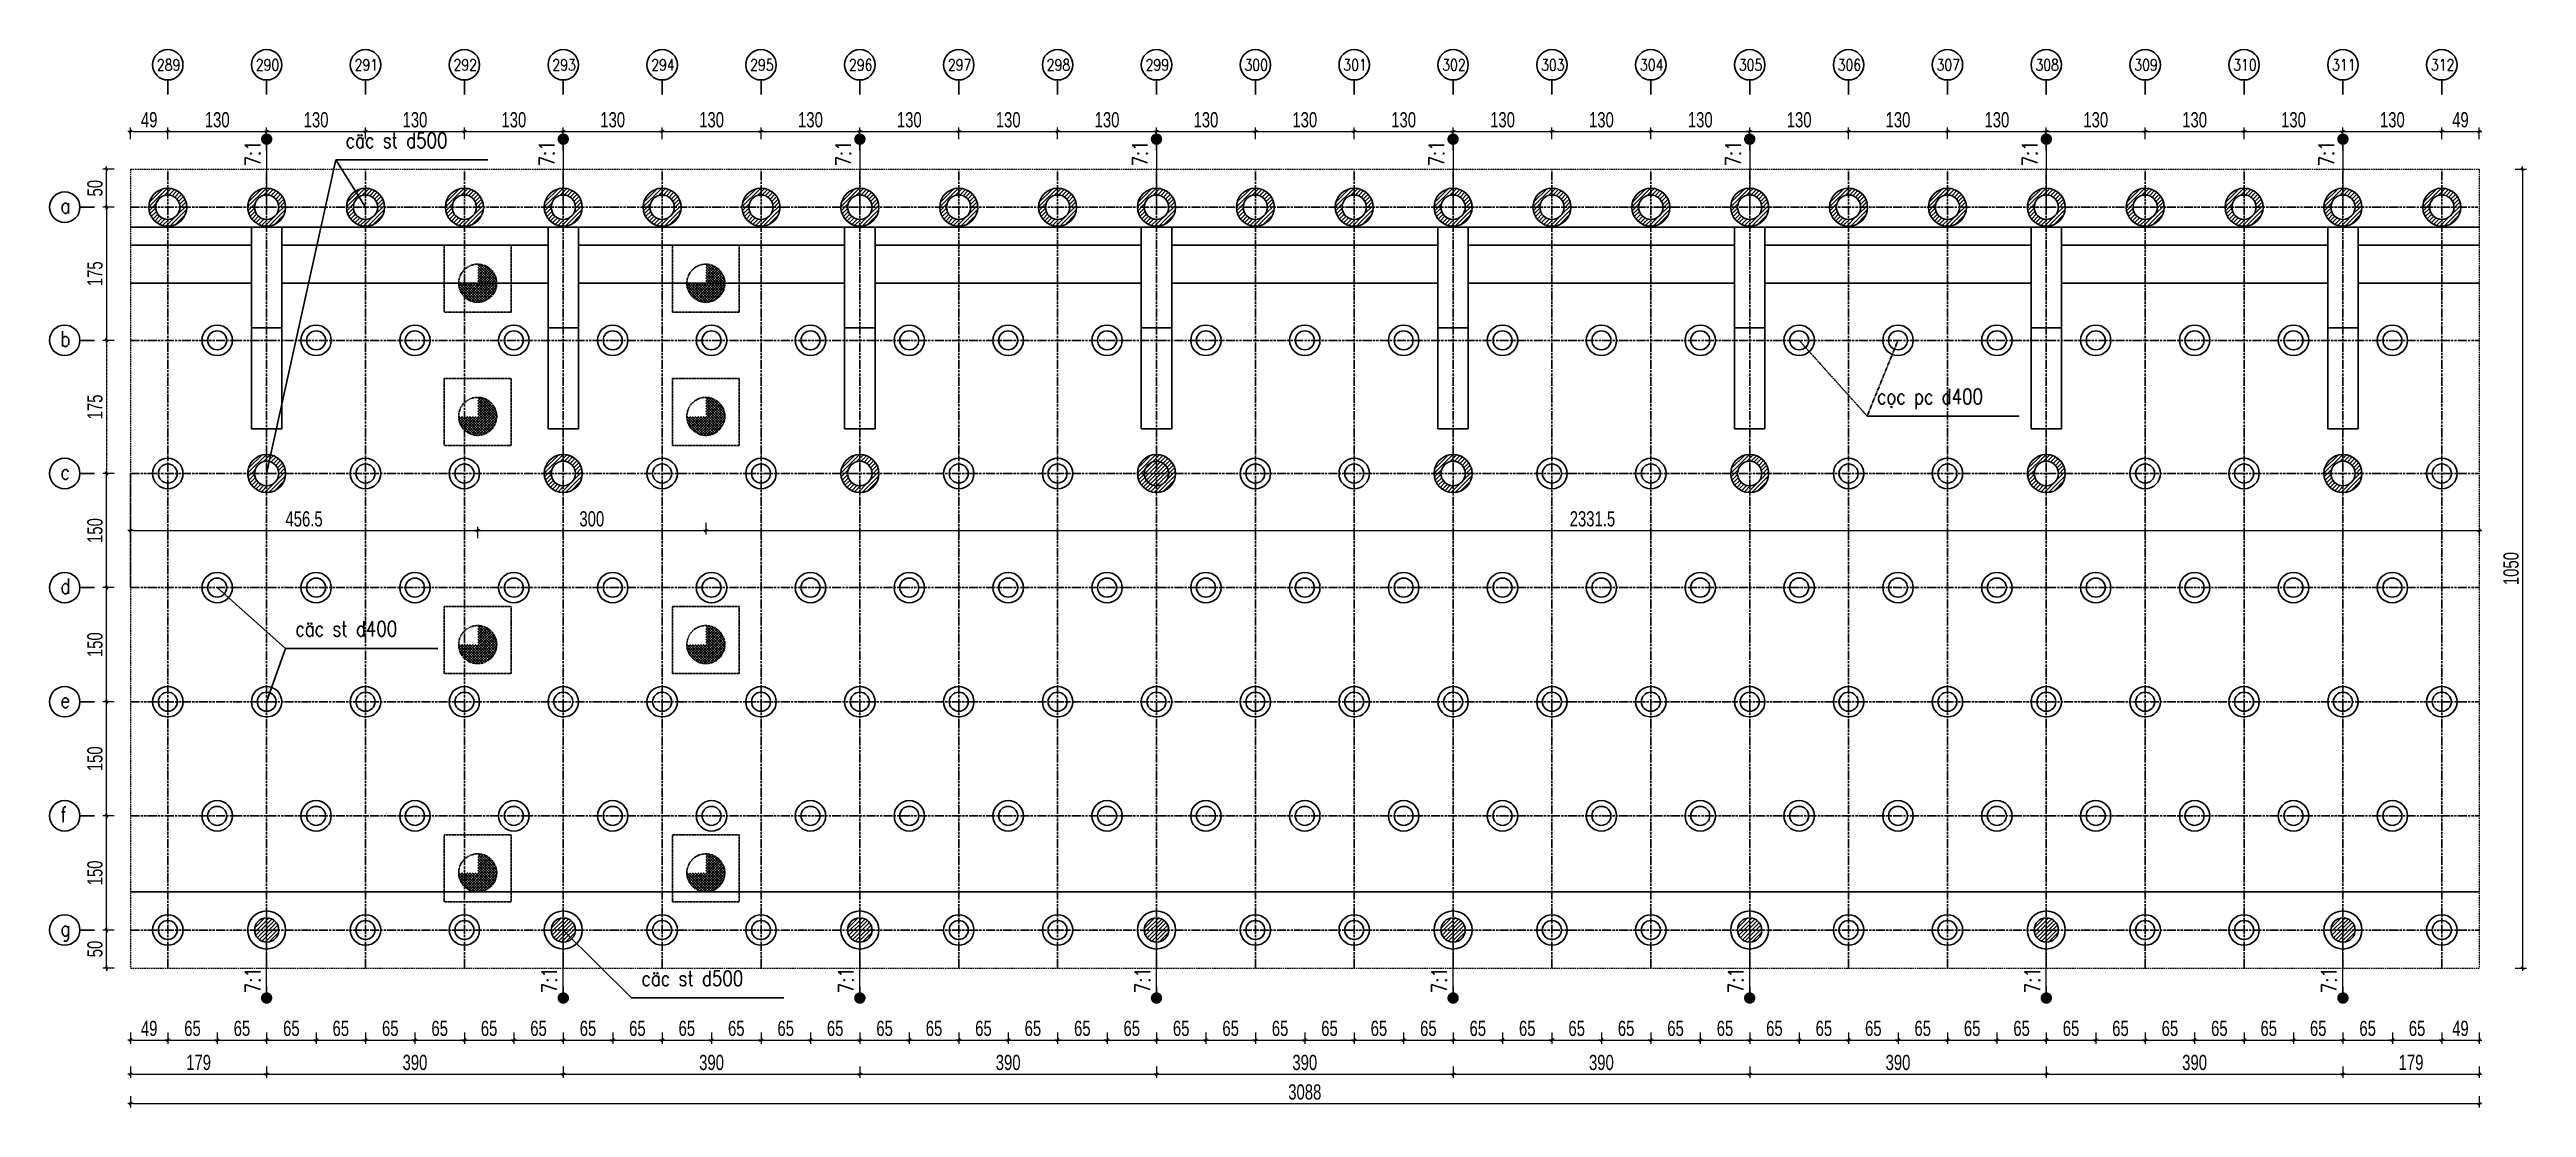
# Model space of a CAD drawing. Header units: inches. Extents: x -1640460 to 2672754, y -1012 to 1209503.
# Drawn here: x 14051 to 17308, y 136 to 1527 of the extents above; entities that cross this region are included whole.
import ezdxf

# ---------------------------------------------------------------- set-up
doc = ezdxf.new("R2010")
doc.units = ezdxf.units.IN
doc.header["$MEASUREMENT"] = 0
for name, pattern in [('ACAD_ISO09W100', [45, 24, -3, 6, -3, 6, -3]), ('CENTER', [2, 1.25, -0.25, 0.25, -0.25]), ('HIDDEN', [0.375, 0.25, -0.125])]:
    doc.linetypes.add(name, pattern=pattern)
doc.layers.add('DIM', color=177, linetype='Continuous', lineweight=20)
doc.layers.add('THAY1', color=9, linetype='Continuous', lineweight=20)
for name, color, linetype in [('Kich thuoc', 4, 'Continuous'), ('Text', 2, 'Continuous'), ('Tim', 8, 'ACAD_ISO09W100')]:
    doc.layers.add(name, color=color, linetype=linetype)
doc.styles.add('KICH_THUOC', font='vnsimli.shx', dxfattribs={"width": 0.8})
doc.styles.add('TXTDIM', font='VNARIAL.TTF', dxfattribs={"width": 0.7})
doc.dimstyles.new('DIM10', dxfattribs={"dimscale": 10, "dimtxt": 2, "dimasz": 0.3, "dimexe": 0.5, "dimexo": 0.5, "dimgap": 0.5, "dimtad": 1, "dimdec": 0, "dimzin": 12, "dimdsep": 46, "dimtxsty": 'TXTDIM', "dimblk": 'SLASH', "dimcen": 1.5, "dimclrd": 1, "dimclre": 256, "dimclrt": 2, "dimadec": 0, "dimazin": 0, "dimtfac": 1, "dimtdec": 0, "dimtix": 1, "dimtmove": 0, "dimatfit": 3, "dimldrblk": 'DOT', "dimfxl": 1, "dimfxlon": 1, "dimtolj": 1, "dimtzin": 0, "dimlwd": 9, "dimlwe": 9, "dimarcsym": 1})
pattern_1 = [(45, (13460.982, 0), (-2.6516504, 2.6516504), [])]
pattern_2 = [(45, (13850.982, 0), (-2.65165, 2.65165), [])]
pattern_3 = [(45, (14240.982, 0), (-2.65165, 2.65165), [])]
pattern_4 = [(45, (14630.982, 0), (-2.65165, 2.65165), [])]
pattern_5 = [(45, (15020.982, 0), (-2.65165, 2.65165), [])]
pattern_6 = [(45, (15410.982, 0), (-2.65165, 2.65165), [])]
pattern_7 = [(45, (15800.982, 0), (-2.65165, 2.65165), [])]
pattern_8 = [(45, (16190.982, 0), (-2.65165, 2.65165), [])]

msp = doc.modelspace()

# ---------------------------------------------------------------- texts
at = {"char_height": 20, "width": 34.474, "attachment_point": 1, "rotation": 90, "style": 'KICH_THUOC'}
for insert in [(14308.1, 1372.9), (14694.7, 1372.9), (15084.7, 1372.9), (15474.7, 1372.9), (15864.7, 1372.9), (16254.7, 1372.9), (16644.7, 1372.9), (17034.7, 1372.9), (14308.1, 286.2), (14698.1, 286.2), (15088.1, 286.2), (15478.1, 286.2), (15868.1, 286.2), (16258.1, 286.2), (16648.1, 286.2), (17038.1, 286.2)]:
    msp.add_mtext('7:1', dxfattribs=dict(at, insert=insert))
at = {"layer": 'Text', "attachment_point": 1, "style": 'KICH_THUOC'}
for s, insert, char_height, width in [('289', (14192.1, 1514), 15, 14.376), ('290', (14322.1, 1514), 15, 14.376), ('291', (14452.1, 1514), 15, 14.376), ('292', (14582.1, 1514), 15, 14.376), ('293', (14712.1, 1514), 15, 14.376), ('294', (14842.1, 1514), 15, 14.376), ('295', (14972.1, 1514), 15, 14.376), ('296', (15102.1, 1514), 15, 14.376), ('297', (15232.1, 1514), 15, 14.376), ('298', (15362.1, 1514), 15, 14.376), ('299', (15492.1, 1514), 15, 14.376), ('300', (15622.1, 1514), 15, 14.376), ('301', (15752.1, 1514), 15, 14.376), ('302', (15882.1, 1514), 15, 14.376), ('303', (16012.1, 1514), 15, 14.376), ('304', (16142.1, 1514), 15, 14.376), ('305', (16272.1, 1514), 15, 14.376), ('306', (16402.1, 1514), 15, 14.376), ('307', (16532.1, 1514), 15, 14.376), ('308', (16662.1, 1514), 15, 14.376), ('309', (16792.1, 1514), 15, 14.376), ('310', (16922.1, 1514), 15, 14.376), ('311', (17052.1, 1514), 15, 14.376), ('312', (17182.1, 1514), 15, 14.376), ('cäc \xadst d500', (14440.4, 1417.2), 20, 371.637), ('a', (14065.4, 1331.3), 20, 371.637), ('b', (14065.4, 1156.3), 20, 371.637), ('cäc pc d400', (16453.9, 1080.6), 20, 371.637), ('c', (14065.4, 981.3), 20, 371.637), ('d', (14065.4, 831.3), 20, 371.637), ('cäc \xadst d400', (14374.3, 775.3), 20, 371.637), ('e', (14065.4, 681.3), 20, 371.637), ('f', (14065.4, 531.3), 20, 371.637), ('g', (14065.4, 381.3), 20, 371.637), ('cäc \xadst d500', (14829.3, 315.8), 20, 371.637)]:
    msp.add_mtext(s, dxfattribs=dict(at, insert=insert, char_height=char_height, width=width))

# ---------------------------------------------------------------- blocks, each defined once
blk = doc.blocks.new('SLASH')
at = {"layer": 'DIM', "color": 16}
blk.add_line((-1.2, 0), (1.2, 0), dxfattribs=at)
at = {"layer": 'DIM', "color": 16, "linetype": 'Continuous'}
blk.add_line((-0.6, -0.6), (0.6, 0.6), dxfattribs=at)
blk = doc.blocks.new('*D552')
at = {"layer": 'Defpoints', "color": 0}
for p in [(14157.4, 319.4), (14206.4, 319.4), (14206.4, 224.8)]:
    blk.add_point(p, dxfattribs=at)
at = {"layer": 'Kich thuoc', "lineweight": 9}
for p, q in [((14157.4, 234.8), (14157.4, 219.8)), ((14206.4, 234.8), (14206.4, 219.8))]:
    blk.add_line(p, q, dxfattribs=at)
at = {"layer": 'Kich thuoc', "color": 1, "lineweight": 9}
blk.add_line((14160.4, 224.8), (14203.4, 224.8), dxfattribs=at)
at = {"layer": 'Kich thuoc', "color": 1, "lineweight": 9, "xscale": 3, "yscale": 3, "zscale": 3, "rotation": 180}
blk.add_blockref('SLASH', (14157.4, 224.8), dxfattribs=at)
at = {"layer": 'Kich thuoc', "color": 1, "lineweight": 9, "xscale": 3, "yscale": 3, "zscale": 3}
blk.add_blockref('SLASH', (14206.4, 224.8), dxfattribs=at)
at = {"layer": 'Kich thuoc', "color": 2, "insert": (14181.9, 240), "char_height": 20, "attachment_point": 5, "style": 'TXTDIM'}
blk.add_mtext('\\A1;49', dxfattribs=at)
blk = doc.blocks.new('_Dot')
at = {"color": 0, "linetype": 'ByBlock', "lineweight": -2}
blk.add_line((-0.5, 0), (-1, 0), dxfattribs=at)
at = {"color": 0, "linetype": 'ByBlock', "const_width": 0.5}
blk.add_lwpolyline([(-0.25, 0, 1), (0.25, 0, 1)], format="xyb", close=True, dxfattribs=at)
blk = doc.blocks.new('*D553')
at = {"layer": 'Defpoints', "color": 0}
for p in [(14206.4, 319.4), (14271.4, 319.4), (14271.4, 224.8)]:
    blk.add_point(p, dxfattribs=at)
at = {"layer": 'Kich thuoc', "lineweight": 9}
for p, q in [((14206.4, 234.8), (14206.4, 219.8)), ((14271.4, 234.8), (14271.4, 219.8))]:
    blk.add_line(p, q, dxfattribs=at)
at = {"layer": 'Kich thuoc', "color": 1, "lineweight": 9}
blk.add_line((14209.4, 224.8), (14268.4, 224.8), dxfattribs=at)
at = {"layer": 'Kich thuoc', "color": 1, "lineweight": 9, "xscale": 3, "yscale": 3, "zscale": 3, "rotation": 180}
blk.add_blockref('SLASH', (14206.4, 224.8), dxfattribs=at)
at = {"layer": 'Kich thuoc', "color": 1, "lineweight": 9, "xscale": 3, "yscale": 3, "zscale": 3}
blk.add_blockref('SLASH', (14271.4, 224.8), dxfattribs=at)
at = {"layer": 'Kich thuoc', "color": 2, "insert": (14238.9, 240), "char_height": 20, "attachment_point": 5, "style": 'TXTDIM'}
blk.add_mtext('\\A1;65', dxfattribs=at)
blk = doc.blocks.new('*D554')
at = {"layer": 'Defpoints', "color": 0}
for p in [(14271.4, 319.4), (14336.4, 319.4), (14336.4, 224.8)]:
    blk.add_point(p, dxfattribs=at)
at = {"layer": 'Kich thuoc', "lineweight": 9}
for p, q in [((14271.4, 234.8), (14271.4, 219.8)), ((14336.4, 234.8), (14336.4, 219.8))]:
    blk.add_line(p, q, dxfattribs=at)
at = {"layer": 'Kich thuoc', "color": 1, "lineweight": 9}
blk.add_line((14274.4, 224.8), (14333.4, 224.8), dxfattribs=at)
at = {"layer": 'Kich thuoc', "color": 1, "lineweight": 9, "xscale": 3, "yscale": 3, "zscale": 3, "rotation": 180}
blk.add_blockref('SLASH', (14271.4, 224.8), dxfattribs=at)
at = {"layer": 'Kich thuoc', "color": 1, "lineweight": 9, "xscale": 3, "yscale": 3, "zscale": 3}
blk.add_blockref('SLASH', (14336.4, 224.8), dxfattribs=at)
at = {"layer": 'Kich thuoc', "color": 2, "insert": (14303.9, 240), "char_height": 20, "attachment_point": 5, "style": 'TXTDIM'}
blk.add_mtext('\\A1;65', dxfattribs=at)
blk = doc.blocks.new('*D555')
at = {"layer": 'Defpoints', "color": 0}
for p in [(14336.4, 319.4), (14401.4, 319.4), (14401.4, 224.8)]:
    blk.add_point(p, dxfattribs=at)
at = {"layer": 'Kich thuoc', "lineweight": 9}
for p, q in [((14336.4, 234.8), (14336.4, 219.8)), ((14401.4, 234.8), (14401.4, 219.8))]:
    blk.add_line(p, q, dxfattribs=at)
at = {"layer": 'Kich thuoc', "color": 1, "lineweight": 9}
blk.add_line((14339.4, 224.8), (14398.4, 224.8), dxfattribs=at)
at = {"layer": 'Kich thuoc', "color": 1, "lineweight": 9, "xscale": 3, "yscale": 3, "zscale": 3, "rotation": 180}
blk.add_blockref('SLASH', (14336.4, 224.8), dxfattribs=at)
at = {"layer": 'Kich thuoc', "color": 1, "lineweight": 9, "xscale": 3, "yscale": 3, "zscale": 3}
blk.add_blockref('SLASH', (14401.4, 224.8), dxfattribs=at)
at = {"layer": 'Kich thuoc', "color": 2, "insert": (14368.9, 240), "char_height": 20, "attachment_point": 5, "style": 'TXTDIM'}
blk.add_mtext('\\A1;65', dxfattribs=at)
blk = doc.blocks.new('*D556')
at = {"layer": 'Defpoints', "color": 0}
for p in [(14401.4, 319.4), (14466.4, 319.4), (14466.4, 224.8)]:
    blk.add_point(p, dxfattribs=at)
at = {"layer": 'Kich thuoc', "lineweight": 9}
for p, q in [((14401.4, 234.8), (14401.4, 219.8)), ((14466.4, 234.8), (14466.4, 219.8))]:
    blk.add_line(p, q, dxfattribs=at)
at = {"layer": 'Kich thuoc', "color": 1, "lineweight": 9}
blk.add_line((14404.4, 224.8), (14463.4, 224.8), dxfattribs=at)
at = {"layer": 'Kich thuoc', "color": 1, "lineweight": 9, "xscale": 3, "yscale": 3, "zscale": 3, "rotation": 180}
blk.add_blockref('SLASH', (14401.4, 224.8), dxfattribs=at)
at = {"layer": 'Kich thuoc', "color": 1, "lineweight": 9, "xscale": 3, "yscale": 3, "zscale": 3}
blk.add_blockref('SLASH', (14466.4, 224.8), dxfattribs=at)
at = {"layer": 'Kich thuoc', "color": 2, "insert": (14433.9, 240), "char_height": 20, "attachment_point": 5, "style": 'TXTDIM'}
blk.add_mtext('\\A1;65', dxfattribs=at)
blk = doc.blocks.new('*D557')
at = {"layer": 'Defpoints', "color": 0}
for p in [(14466.4, 319.4), (14531.4, 319.4), (14531.4, 224.8)]:
    blk.add_point(p, dxfattribs=at)
at = {"layer": 'Kich thuoc', "lineweight": 9}
for p, q in [((14466.4, 234.8), (14466.4, 219.8)), ((14531.4, 234.8), (14531.4, 219.8))]:
    blk.add_line(p, q, dxfattribs=at)
at = {"layer": 'Kich thuoc', "color": 1, "lineweight": 9}
blk.add_line((14469.4, 224.8), (14528.4, 224.8), dxfattribs=at)
at = {"layer": 'Kich thuoc', "color": 1, "lineweight": 9, "xscale": 3, "yscale": 3, "zscale": 3, "rotation": 180}
blk.add_blockref('SLASH', (14466.4, 224.8), dxfattribs=at)
at = {"layer": 'Kich thuoc', "color": 1, "lineweight": 9, "xscale": 3, "yscale": 3, "zscale": 3}
blk.add_blockref('SLASH', (14531.4, 224.8), dxfattribs=at)
at = {"layer": 'Kich thuoc', "color": 2, "insert": (14498.9, 240), "char_height": 20, "attachment_point": 5, "style": 'TXTDIM'}
blk.add_mtext('\\A1;65', dxfattribs=at)
blk = doc.blocks.new('*D558')
at = {"layer": 'Defpoints', "color": 0}
for p in [(14531.4, 319.4), (14596.4, 319.4), (14596.4, 224.8)]:
    blk.add_point(p, dxfattribs=at)
at = {"layer": 'Kich thuoc', "lineweight": 9}
for p, q in [((14531.4, 234.8), (14531.4, 219.8)), ((14596.4, 234.8), (14596.4, 219.8))]:
    blk.add_line(p, q, dxfattribs=at)
at = {"layer": 'Kich thuoc', "color": 1, "lineweight": 9}
blk.add_line((14534.4, 224.8), (14593.4, 224.8), dxfattribs=at)
at = {"layer": 'Kich thuoc', "color": 1, "lineweight": 9, "xscale": 3, "yscale": 3, "zscale": 3, "rotation": 180}
blk.add_blockref('SLASH', (14531.4, 224.8), dxfattribs=at)
at = {"layer": 'Kich thuoc', "color": 1, "lineweight": 9, "xscale": 3, "yscale": 3, "zscale": 3}
blk.add_blockref('SLASH', (14596.4, 224.8), dxfattribs=at)
at = {"layer": 'Kich thuoc', "color": 2, "insert": (14563.9, 240), "char_height": 20, "attachment_point": 5, "style": 'TXTDIM'}
blk.add_mtext('\\A1;65', dxfattribs=at)
blk = doc.blocks.new('*D559')
at = {"layer": 'Defpoints', "color": 0}
for p in [(14596.4, 319.4), (14661.4, 319.4), (14661.4, 224.8)]:
    blk.add_point(p, dxfattribs=at)
at = {"layer": 'Kich thuoc', "lineweight": 9}
for p, q in [((14596.4, 234.8), (14596.4, 219.8)), ((14661.4, 234.8), (14661.4, 219.8))]:
    blk.add_line(p, q, dxfattribs=at)
at = {"layer": 'Kich thuoc', "color": 1, "lineweight": 9}
blk.add_line((14599.4, 224.8), (14658.4, 224.8), dxfattribs=at)
at = {"layer": 'Kich thuoc', "color": 1, "lineweight": 9, "xscale": 3, "yscale": 3, "zscale": 3, "rotation": 180}
blk.add_blockref('SLASH', (14596.4, 224.8), dxfattribs=at)
at = {"layer": 'Kich thuoc', "color": 1, "lineweight": 9, "xscale": 3, "yscale": 3, "zscale": 3}
blk.add_blockref('SLASH', (14661.4, 224.8), dxfattribs=at)
at = {"layer": 'Kich thuoc', "color": 2, "insert": (14628.9, 240), "char_height": 20, "attachment_point": 5, "style": 'TXTDIM'}
blk.add_mtext('\\A1;65', dxfattribs=at)
blk = doc.blocks.new('*D560')
at = {"layer": 'Defpoints', "color": 0}
for p in [(14661.4, 319.4), (14726.4, 319.4), (14726.4, 224.8)]:
    blk.add_point(p, dxfattribs=at)
at = {"layer": 'Kich thuoc', "lineweight": 9}
for p, q in [((14661.4, 234.8), (14661.4, 219.8)), ((14726.4, 234.8), (14726.4, 219.8))]:
    blk.add_line(p, q, dxfattribs=at)
at = {"layer": 'Kich thuoc', "color": 1, "lineweight": 9}
blk.add_line((14664.4, 224.8), (14723.4, 224.8), dxfattribs=at)
at = {"layer": 'Kich thuoc', "color": 1, "lineweight": 9, "xscale": 3, "yscale": 3, "zscale": 3, "rotation": 180}
blk.add_blockref('SLASH', (14661.4, 224.8), dxfattribs=at)
at = {"layer": 'Kich thuoc', "color": 1, "lineweight": 9, "xscale": 3, "yscale": 3, "zscale": 3}
blk.add_blockref('SLASH', (14726.4, 224.8), dxfattribs=at)
at = {"layer": 'Kich thuoc', "color": 2, "insert": (14693.9, 240), "char_height": 20, "attachment_point": 5, "style": 'TXTDIM'}
blk.add_mtext('\\A1;65', dxfattribs=at)
blk = doc.blocks.new('*D561')
at = {"layer": 'Defpoints', "color": 0}
for p in [(14726.4, 319.4), (14791.4, 319.4), (14791.4, 224.8)]:
    blk.add_point(p, dxfattribs=at)
at = {"layer": 'Kich thuoc', "lineweight": 9}
for p, q in [((14726.4, 234.8), (14726.4, 219.8)), ((14791.4, 234.8), (14791.4, 219.8))]:
    blk.add_line(p, q, dxfattribs=at)
at = {"layer": 'Kich thuoc', "color": 1, "lineweight": 9}
blk.add_line((14729.4, 224.8), (14788.4, 224.8), dxfattribs=at)
at = {"layer": 'Kich thuoc', "color": 1, "lineweight": 9, "xscale": 3, "yscale": 3, "zscale": 3, "rotation": 180}
blk.add_blockref('SLASH', (14726.4, 224.8), dxfattribs=at)
at = {"layer": 'Kich thuoc', "color": 1, "lineweight": 9, "xscale": 3, "yscale": 3, "zscale": 3}
blk.add_blockref('SLASH', (14791.4, 224.8), dxfattribs=at)
at = {"layer": 'Kich thuoc', "color": 2, "insert": (14758.9, 240), "char_height": 20, "attachment_point": 5, "style": 'TXTDIM'}
blk.add_mtext('\\A1;65', dxfattribs=at)
blk = doc.blocks.new('*D562')
at = {"layer": 'Defpoints', "color": 0}
for p in [(14791.4, 319.4), (14856.4, 319.4), (14856.4, 224.8)]:
    blk.add_point(p, dxfattribs=at)
at = {"layer": 'Kich thuoc', "lineweight": 9}
for p, q in [((14791.4, 234.8), (14791.4, 219.8)), ((14856.4, 234.8), (14856.4, 219.8))]:
    blk.add_line(p, q, dxfattribs=at)
at = {"layer": 'Kich thuoc', "color": 1, "lineweight": 9}
blk.add_line((14794.4, 224.8), (14853.4, 224.8), dxfattribs=at)
at = {"layer": 'Kich thuoc', "color": 1, "lineweight": 9, "xscale": 3, "yscale": 3, "zscale": 3, "rotation": 180}
blk.add_blockref('SLASH', (14791.4, 224.8), dxfattribs=at)
at = {"layer": 'Kich thuoc', "color": 1, "lineweight": 9, "xscale": 3, "yscale": 3, "zscale": 3}
blk.add_blockref('SLASH', (14856.4, 224.8), dxfattribs=at)
at = {"layer": 'Kich thuoc', "color": 2, "insert": (14823.9, 240), "char_height": 20, "attachment_point": 5, "style": 'TXTDIM'}
blk.add_mtext('\\A1;65', dxfattribs=at)
blk = doc.blocks.new('*D563')
at = {"layer": 'Defpoints', "color": 0}
for p in [(14856.4, 319.4), (14921.4, 319.4), (14921.4, 224.8)]:
    blk.add_point(p, dxfattribs=at)
at = {"layer": 'Kich thuoc', "lineweight": 9}
for p, q in [((14856.4, 234.8), (14856.4, 219.8)), ((14921.4, 234.8), (14921.4, 219.8))]:
    blk.add_line(p, q, dxfattribs=at)
at = {"layer": 'Kich thuoc', "color": 1, "lineweight": 9}
blk.add_line((14859.4, 224.8), (14918.4, 224.8), dxfattribs=at)
at = {"layer": 'Kich thuoc', "color": 1, "lineweight": 9, "xscale": 3, "yscale": 3, "zscale": 3, "rotation": 180}
blk.add_blockref('SLASH', (14856.4, 224.8), dxfattribs=at)
at = {"layer": 'Kich thuoc', "color": 1, "lineweight": 9, "xscale": 3, "yscale": 3, "zscale": 3}
blk.add_blockref('SLASH', (14921.4, 224.8), dxfattribs=at)
at = {"layer": 'Kich thuoc', "color": 2, "insert": (14888.9, 240), "char_height": 20, "attachment_point": 5, "style": 'TXTDIM'}
blk.add_mtext('\\A1;65', dxfattribs=at)
blk = doc.blocks.new('*D564')
at = {"layer": 'Defpoints', "color": 0}
for p in [(14921.4, 319.4), (14986.4, 319.4), (14986.4, 224.8)]:
    blk.add_point(p, dxfattribs=at)
at = {"layer": 'Kich thuoc', "lineweight": 9}
for p, q in [((14921.4, 234.8), (14921.4, 219.8)), ((14986.4, 234.8), (14986.4, 219.8))]:
    blk.add_line(p, q, dxfattribs=at)
at = {"layer": 'Kich thuoc', "color": 1, "lineweight": 9}
blk.add_line((14924.4, 224.8), (14983.4, 224.8), dxfattribs=at)
at = {"layer": 'Kich thuoc', "color": 1, "lineweight": 9, "xscale": 3, "yscale": 3, "zscale": 3, "rotation": 180}
blk.add_blockref('SLASH', (14921.4, 224.8), dxfattribs=at)
at = {"layer": 'Kich thuoc', "color": 1, "lineweight": 9, "xscale": 3, "yscale": 3, "zscale": 3}
blk.add_blockref('SLASH', (14986.4, 224.8), dxfattribs=at)
at = {"layer": 'Kich thuoc', "color": 2, "insert": (14953.9, 240), "char_height": 20, "attachment_point": 5, "style": 'TXTDIM'}
blk.add_mtext('\\A1;65', dxfattribs=at)
blk = doc.blocks.new('*D565')
at = {"layer": 'Defpoints', "color": 0}
for p in [(14986.4, 319.4), (15051.4, 319.4), (15051.4, 224.8)]:
    blk.add_point(p, dxfattribs=at)
at = {"layer": 'Kich thuoc', "lineweight": 9}
for p, q in [((14986.4, 234.8), (14986.4, 219.8)), ((15051.4, 234.8), (15051.4, 219.8))]:
    blk.add_line(p, q, dxfattribs=at)
at = {"layer": 'Kich thuoc', "color": 1, "lineweight": 9}
blk.add_line((14989.4, 224.8), (15048.4, 224.8), dxfattribs=at)
at = {"layer": 'Kich thuoc', "color": 1, "lineweight": 9, "xscale": 3, "yscale": 3, "zscale": 3, "rotation": 180}
blk.add_blockref('SLASH', (14986.4, 224.8), dxfattribs=at)
at = {"layer": 'Kich thuoc', "color": 1, "lineweight": 9, "xscale": 3, "yscale": 3, "zscale": 3}
blk.add_blockref('SLASH', (15051.4, 224.8), dxfattribs=at)
at = {"layer": 'Kich thuoc', "color": 2, "insert": (15018.9, 240), "char_height": 20, "attachment_point": 5, "style": 'TXTDIM'}
blk.add_mtext('\\A1;65', dxfattribs=at)
blk = doc.blocks.new('*D566')
at = {"layer": 'Defpoints', "color": 0}
for p in [(15051.4, 319.4), (15116.4, 319.4), (15116.4, 224.8)]:
    blk.add_point(p, dxfattribs=at)
at = {"layer": 'Kich thuoc', "lineweight": 9}
for p, q in [((15051.4, 234.8), (15051.4, 219.8)), ((15116.4, 234.8), (15116.4, 219.8))]:
    blk.add_line(p, q, dxfattribs=at)
at = {"layer": 'Kich thuoc', "color": 1, "lineweight": 9}
blk.add_line((15054.4, 224.8), (15113.4, 224.8), dxfattribs=at)
at = {"layer": 'Kich thuoc', "color": 1, "lineweight": 9, "xscale": 3, "yscale": 3, "zscale": 3, "rotation": 180}
blk.add_blockref('SLASH', (15051.4, 224.8), dxfattribs=at)
at = {"layer": 'Kich thuoc', "color": 1, "lineweight": 9, "xscale": 3, "yscale": 3, "zscale": 3}
blk.add_blockref('SLASH', (15116.4, 224.8), dxfattribs=at)
at = {"layer": 'Kich thuoc', "color": 2, "insert": (15083.9, 240), "char_height": 20, "attachment_point": 5, "style": 'TXTDIM'}
blk.add_mtext('\\A1;65', dxfattribs=at)
blk = doc.blocks.new('*D567')
at = {"layer": 'Defpoints', "color": 0}
for p in [(15116.4, 319.4), (15181.4, 319.4), (15181.4, 224.8)]:
    blk.add_point(p, dxfattribs=at)
at = {"layer": 'Kich thuoc', "lineweight": 9}
for p, q in [((15116.4, 234.8), (15116.4, 219.8)), ((15181.4, 234.8), (15181.4, 219.8))]:
    blk.add_line(p, q, dxfattribs=at)
at = {"layer": 'Kich thuoc', "color": 1, "lineweight": 9}
blk.add_line((15119.4, 224.8), (15178.4, 224.8), dxfattribs=at)
at = {"layer": 'Kich thuoc', "color": 1, "lineweight": 9, "xscale": 3, "yscale": 3, "zscale": 3, "rotation": 180}
blk.add_blockref('SLASH', (15116.4, 224.8), dxfattribs=at)
at = {"layer": 'Kich thuoc', "color": 1, "lineweight": 9, "xscale": 3, "yscale": 3, "zscale": 3}
blk.add_blockref('SLASH', (15181.4, 224.8), dxfattribs=at)
at = {"layer": 'Kich thuoc', "color": 2, "insert": (15148.9, 240), "char_height": 20, "attachment_point": 5, "style": 'TXTDIM'}
blk.add_mtext('\\A1;65', dxfattribs=at)
blk = doc.blocks.new('*D568')
at = {"layer": 'Defpoints', "color": 0}
for p in [(15181.4, 319.4), (15246.4, 319.4), (15246.4, 224.8)]:
    blk.add_point(p, dxfattribs=at)
at = {"layer": 'Kich thuoc', "lineweight": 9}
for p, q in [((15181.4, 234.8), (15181.4, 219.8)), ((15246.4, 234.8), (15246.4, 219.8))]:
    blk.add_line(p, q, dxfattribs=at)
at = {"layer": 'Kich thuoc', "color": 1, "lineweight": 9}
blk.add_line((15184.4, 224.8), (15243.4, 224.8), dxfattribs=at)
at = {"layer": 'Kich thuoc', "color": 1, "lineweight": 9, "xscale": 3, "yscale": 3, "zscale": 3, "rotation": 180}
blk.add_blockref('SLASH', (15181.4, 224.8), dxfattribs=at)
at = {"layer": 'Kich thuoc', "color": 1, "lineweight": 9, "xscale": 3, "yscale": 3, "zscale": 3}
blk.add_blockref('SLASH', (15246.4, 224.8), dxfattribs=at)
at = {"layer": 'Kich thuoc', "color": 2, "insert": (15213.9, 240), "char_height": 20, "attachment_point": 5, "style": 'TXTDIM'}
blk.add_mtext('\\A1;65', dxfattribs=at)
blk = doc.blocks.new('*D569')
at = {"layer": 'Defpoints', "color": 0}
for p in [(15246.4, 319.4), (15311.4, 319.4), (15311.4, 224.8)]:
    blk.add_point(p, dxfattribs=at)
at = {"layer": 'Kich thuoc', "lineweight": 9}
for p, q in [((15246.4, 234.8), (15246.4, 219.8)), ((15311.4, 234.8), (15311.4, 219.8))]:
    blk.add_line(p, q, dxfattribs=at)
at = {"layer": 'Kich thuoc', "color": 1, "lineweight": 9}
blk.add_line((15249.4, 224.8), (15308.4, 224.8), dxfattribs=at)
at = {"layer": 'Kich thuoc', "color": 1, "lineweight": 9, "xscale": 3, "yscale": 3, "zscale": 3, "rotation": 180}
blk.add_blockref('SLASH', (15246.4, 224.8), dxfattribs=at)
at = {"layer": 'Kich thuoc', "color": 1, "lineweight": 9, "xscale": 3, "yscale": 3, "zscale": 3}
blk.add_blockref('SLASH', (15311.4, 224.8), dxfattribs=at)
at = {"layer": 'Kich thuoc', "color": 2, "insert": (15278.9, 240), "char_height": 20, "attachment_point": 5, "style": 'TXTDIM'}
blk.add_mtext('\\A1;65', dxfattribs=at)
blk = doc.blocks.new('*D570')
at = {"layer": 'Defpoints', "color": 0}
for p in [(15311.4, 319.4), (15376.4, 319.4), (15376.4, 224.8)]:
    blk.add_point(p, dxfattribs=at)
at = {"layer": 'Kich thuoc', "lineweight": 9}
for p, q in [((15311.4, 234.8), (15311.4, 219.8)), ((15376.4, 234.8), (15376.4, 219.8))]:
    blk.add_line(p, q, dxfattribs=at)
at = {"layer": 'Kich thuoc', "color": 1, "lineweight": 9}
blk.add_line((15314.4, 224.8), (15373.4, 224.8), dxfattribs=at)
at = {"layer": 'Kich thuoc', "color": 1, "lineweight": 9, "xscale": 3, "yscale": 3, "zscale": 3, "rotation": 180}
blk.add_blockref('SLASH', (15311.4, 224.8), dxfattribs=at)
at = {"layer": 'Kich thuoc', "color": 1, "lineweight": 9, "xscale": 3, "yscale": 3, "zscale": 3}
blk.add_blockref('SLASH', (15376.4, 224.8), dxfattribs=at)
at = {"layer": 'Kich thuoc', "color": 2, "insert": (15343.9, 240), "char_height": 20, "attachment_point": 5, "style": 'TXTDIM'}
blk.add_mtext('\\A1;65', dxfattribs=at)
blk = doc.blocks.new('*D571')
at = {"layer": 'Defpoints', "color": 0}
for p in [(15376.4, 319.4), (15441.4, 319.4), (15441.4, 224.8)]:
    blk.add_point(p, dxfattribs=at)
at = {"layer": 'Kich thuoc', "lineweight": 9}
for p, q in [((15376.4, 234.8), (15376.4, 219.8)), ((15441.4, 234.8), (15441.4, 219.8))]:
    blk.add_line(p, q, dxfattribs=at)
at = {"layer": 'Kich thuoc', "color": 1, "lineweight": 9}
blk.add_line((15379.4, 224.8), (15438.4, 224.8), dxfattribs=at)
at = {"layer": 'Kich thuoc', "color": 1, "lineweight": 9, "xscale": 3, "yscale": 3, "zscale": 3, "rotation": 180}
blk.add_blockref('SLASH', (15376.4, 224.8), dxfattribs=at)
at = {"layer": 'Kich thuoc', "color": 1, "lineweight": 9, "xscale": 3, "yscale": 3, "zscale": 3}
blk.add_blockref('SLASH', (15441.4, 224.8), dxfattribs=at)
at = {"layer": 'Kich thuoc', "color": 2, "insert": (15408.9, 240), "char_height": 20, "attachment_point": 5, "style": 'TXTDIM'}
blk.add_mtext('\\A1;65', dxfattribs=at)
blk = doc.blocks.new('*D572')
at = {"layer": 'Defpoints', "color": 0}
for p in [(15441.4, 319.4), (15506.4, 319.4), (15506.4, 224.8)]:
    blk.add_point(p, dxfattribs=at)
at = {"layer": 'Kich thuoc', "lineweight": 9}
for p, q in [((15441.4, 234.8), (15441.4, 219.8)), ((15506.4, 234.8), (15506.4, 219.8))]:
    blk.add_line(p, q, dxfattribs=at)
at = {"layer": 'Kich thuoc', "color": 1, "lineweight": 9}
blk.add_line((15444.4, 224.8), (15503.4, 224.8), dxfattribs=at)
at = {"layer": 'Kich thuoc', "color": 1, "lineweight": 9, "xscale": 3, "yscale": 3, "zscale": 3, "rotation": 180}
blk.add_blockref('SLASH', (15441.4, 224.8), dxfattribs=at)
at = {"layer": 'Kich thuoc', "color": 1, "lineweight": 9, "xscale": 3, "yscale": 3, "zscale": 3}
blk.add_blockref('SLASH', (15506.4, 224.8), dxfattribs=at)
at = {"layer": 'Kich thuoc', "color": 2, "insert": (15473.9, 240), "char_height": 20, "attachment_point": 5, "style": 'TXTDIM'}
blk.add_mtext('\\A1;65', dxfattribs=at)
blk = doc.blocks.new('*D573')
at = {"layer": 'Defpoints', "color": 0}
for p in [(15506.4, 319.4), (15571.4, 319.4), (15571.4, 224.8)]:
    blk.add_point(p, dxfattribs=at)
at = {"layer": 'Kich thuoc', "lineweight": 9}
for p, q in [((15506.4, 234.8), (15506.4, 219.8)), ((15571.4, 234.8), (15571.4, 219.8))]:
    blk.add_line(p, q, dxfattribs=at)
at = {"layer": 'Kich thuoc', "color": 1, "lineweight": 9}
blk.add_line((15509.4, 224.8), (15568.4, 224.8), dxfattribs=at)
at = {"layer": 'Kich thuoc', "color": 1, "lineweight": 9, "xscale": 3, "yscale": 3, "zscale": 3, "rotation": 180}
blk.add_blockref('SLASH', (15506.4, 224.8), dxfattribs=at)
at = {"layer": 'Kich thuoc', "color": 1, "lineweight": 9, "xscale": 3, "yscale": 3, "zscale": 3}
blk.add_blockref('SLASH', (15571.4, 224.8), dxfattribs=at)
at = {"layer": 'Kich thuoc', "color": 2, "insert": (15538.9, 240), "char_height": 20, "attachment_point": 5, "style": 'TXTDIM'}
blk.add_mtext('\\A1;65', dxfattribs=at)
blk = doc.blocks.new('*D574')
at = {"layer": 'Defpoints', "color": 0}
for p in [(15571.4, 319.4), (15636.4, 319.4), (15636.4, 224.8)]:
    blk.add_point(p, dxfattribs=at)
at = {"layer": 'Kich thuoc', "lineweight": 9}
for p, q in [((15571.4, 234.8), (15571.4, 219.8)), ((15636.4, 234.8), (15636.4, 219.8))]:
    blk.add_line(p, q, dxfattribs=at)
at = {"layer": 'Kich thuoc', "color": 1, "lineweight": 9}
blk.add_line((15574.4, 224.8), (15633.4, 224.8), dxfattribs=at)
at = {"layer": 'Kich thuoc', "color": 1, "lineweight": 9, "xscale": 3, "yscale": 3, "zscale": 3, "rotation": 180}
blk.add_blockref('SLASH', (15571.4, 224.8), dxfattribs=at)
at = {"layer": 'Kich thuoc', "color": 1, "lineweight": 9, "xscale": 3, "yscale": 3, "zscale": 3}
blk.add_blockref('SLASH', (15636.4, 224.8), dxfattribs=at)
at = {"layer": 'Kich thuoc', "color": 2, "insert": (15603.9, 240), "char_height": 20, "attachment_point": 5, "style": 'TXTDIM'}
blk.add_mtext('\\A1;65', dxfattribs=at)
blk = doc.blocks.new('*D575')
at = {"layer": 'Defpoints', "color": 0}
for p in [(15636.4, 319.4), (15701.4, 319.4), (15701.4, 224.8)]:
    blk.add_point(p, dxfattribs=at)
at = {"layer": 'Kich thuoc', "lineweight": 9}
for p, q in [((15636.4, 234.8), (15636.4, 219.8)), ((15701.4, 234.8), (15701.4, 219.8))]:
    blk.add_line(p, q, dxfattribs=at)
at = {"layer": 'Kich thuoc', "color": 1, "lineweight": 9}
blk.add_line((15639.4, 224.8), (15698.4, 224.8), dxfattribs=at)
at = {"layer": 'Kich thuoc', "color": 1, "lineweight": 9, "xscale": 3, "yscale": 3, "zscale": 3, "rotation": 180}
blk.add_blockref('SLASH', (15636.4, 224.8), dxfattribs=at)
at = {"layer": 'Kich thuoc', "color": 1, "lineweight": 9, "xscale": 3, "yscale": 3, "zscale": 3}
blk.add_blockref('SLASH', (15701.4, 224.8), dxfattribs=at)
at = {"layer": 'Kich thuoc', "color": 2, "insert": (15668.9, 240), "char_height": 20, "attachment_point": 5, "style": 'TXTDIM'}
blk.add_mtext('\\A1;65', dxfattribs=at)
blk = doc.blocks.new('*D576')
at = {"layer": 'Defpoints', "color": 0}
for p in [(15701.4, 319.4), (15766.4, 319.4), (15766.4, 224.8)]:
    blk.add_point(p, dxfattribs=at)
at = {"layer": 'Kich thuoc', "lineweight": 9}
for p, q in [((15701.4, 234.8), (15701.4, 219.8)), ((15766.4, 234.8), (15766.4, 219.8))]:
    blk.add_line(p, q, dxfattribs=at)
at = {"layer": 'Kich thuoc', "color": 1, "lineweight": 9}
blk.add_line((15704.4, 224.8), (15763.4, 224.8), dxfattribs=at)
at = {"layer": 'Kich thuoc', "color": 1, "lineweight": 9, "xscale": 3, "yscale": 3, "zscale": 3, "rotation": 180}
blk.add_blockref('SLASH', (15701.4, 224.8), dxfattribs=at)
at = {"layer": 'Kich thuoc', "color": 1, "lineweight": 9, "xscale": 3, "yscale": 3, "zscale": 3}
blk.add_blockref('SLASH', (15766.4, 224.8), dxfattribs=at)
at = {"layer": 'Kich thuoc', "color": 2, "insert": (15733.9, 240), "char_height": 20, "attachment_point": 5, "style": 'TXTDIM'}
blk.add_mtext('\\A1;65', dxfattribs=at)
blk = doc.blocks.new('*D577')
at = {"layer": 'Defpoints', "color": 0}
for p in [(15766.4, 319.4), (15831.4, 319.4), (15831.4, 224.8)]:
    blk.add_point(p, dxfattribs=at)
at = {"layer": 'Kich thuoc', "lineweight": 9}
for p, q in [((15766.4, 234.8), (15766.4, 219.8)), ((15831.4, 234.8), (15831.4, 219.8))]:
    blk.add_line(p, q, dxfattribs=at)
at = {"layer": 'Kich thuoc', "color": 1, "lineweight": 9}
blk.add_line((15769.4, 224.8), (15828.4, 224.8), dxfattribs=at)
at = {"layer": 'Kich thuoc', "color": 1, "lineweight": 9, "xscale": 3, "yscale": 3, "zscale": 3, "rotation": 180}
blk.add_blockref('SLASH', (15766.4, 224.8), dxfattribs=at)
at = {"layer": 'Kich thuoc', "color": 1, "lineweight": 9, "xscale": 3, "yscale": 3, "zscale": 3}
blk.add_blockref('SLASH', (15831.4, 224.8), dxfattribs=at)
at = {"layer": 'Kich thuoc', "color": 2, "insert": (15798.9, 240), "char_height": 20, "attachment_point": 5, "style": 'TXTDIM'}
blk.add_mtext('\\A1;65', dxfattribs=at)
blk = doc.blocks.new('*D578')
at = {"layer": 'Defpoints', "color": 0}
for p in [(15831.4, 319.4), (15896.4, 319.4), (15896.4, 224.8)]:
    blk.add_point(p, dxfattribs=at)
at = {"layer": 'Kich thuoc', "lineweight": 9}
for p, q in [((15831.4, 234.8), (15831.4, 219.8)), ((15896.4, 234.8), (15896.4, 219.8))]:
    blk.add_line(p, q, dxfattribs=at)
at = {"layer": 'Kich thuoc', "color": 1, "lineweight": 9}
blk.add_line((15834.4, 224.8), (15893.4, 224.8), dxfattribs=at)
at = {"layer": 'Kich thuoc', "color": 1, "lineweight": 9, "xscale": 3, "yscale": 3, "zscale": 3, "rotation": 180}
blk.add_blockref('SLASH', (15831.4, 224.8), dxfattribs=at)
at = {"layer": 'Kich thuoc', "color": 1, "lineweight": 9, "xscale": 3, "yscale": 3, "zscale": 3}
blk.add_blockref('SLASH', (15896.4, 224.8), dxfattribs=at)
at = {"layer": 'Kich thuoc', "color": 2, "insert": (15863.9, 240), "char_height": 20, "attachment_point": 5, "style": 'TXTDIM'}
blk.add_mtext('\\A1;65', dxfattribs=at)
blk = doc.blocks.new('*D579')
at = {"layer": 'Defpoints', "color": 0}
for p in [(15896.4, 319.4), (15961.4, 319.4), (15961.4, 224.8)]:
    blk.add_point(p, dxfattribs=at)
at = {"layer": 'Kich thuoc', "lineweight": 9}
for p, q in [((15896.4, 234.8), (15896.4, 219.8)), ((15961.4, 234.8), (15961.4, 219.8))]:
    blk.add_line(p, q, dxfattribs=at)
at = {"layer": 'Kich thuoc', "color": 1, "lineweight": 9}
blk.add_line((15899.4, 224.8), (15958.4, 224.8), dxfattribs=at)
at = {"layer": 'Kich thuoc', "color": 1, "lineweight": 9, "xscale": 3, "yscale": 3, "zscale": 3, "rotation": 180}
blk.add_blockref('SLASH', (15896.4, 224.8), dxfattribs=at)
at = {"layer": 'Kich thuoc', "color": 1, "lineweight": 9, "xscale": 3, "yscale": 3, "zscale": 3}
blk.add_blockref('SLASH', (15961.4, 224.8), dxfattribs=at)
at = {"layer": 'Kich thuoc', "color": 2, "insert": (15928.9, 240), "char_height": 20, "attachment_point": 5, "style": 'TXTDIM'}
blk.add_mtext('\\A1;65', dxfattribs=at)
blk = doc.blocks.new('*D580')
at = {"layer": 'Defpoints', "color": 0}
for p in [(15961.4, 319.4), (16026.4, 319.4), (16026.4, 224.8)]:
    blk.add_point(p, dxfattribs=at)
at = {"layer": 'Kich thuoc', "lineweight": 9}
for p, q in [((15961.4, 234.8), (15961.4, 219.8)), ((16026.4, 234.8), (16026.4, 219.8))]:
    blk.add_line(p, q, dxfattribs=at)
at = {"layer": 'Kich thuoc', "color": 1, "lineweight": 9}
blk.add_line((15964.4, 224.8), (16023.4, 224.8), dxfattribs=at)
at = {"layer": 'Kich thuoc', "color": 1, "lineweight": 9, "xscale": 3, "yscale": 3, "zscale": 3, "rotation": 180}
blk.add_blockref('SLASH', (15961.4, 224.8), dxfattribs=at)
at = {"layer": 'Kich thuoc', "color": 1, "lineweight": 9, "xscale": 3, "yscale": 3, "zscale": 3}
blk.add_blockref('SLASH', (16026.4, 224.8), dxfattribs=at)
at = {"layer": 'Kich thuoc', "color": 2, "insert": (15993.9, 240), "char_height": 20, "attachment_point": 5, "style": 'TXTDIM'}
blk.add_mtext('\\A1;65', dxfattribs=at)
blk = doc.blocks.new('*D581')
at = {"layer": 'Defpoints', "color": 0}
for p in [(16026.4, 319.4), (16091.4, 319.4), (16091.4, 224.8)]:
    blk.add_point(p, dxfattribs=at)
at = {"layer": 'Kich thuoc', "lineweight": 9}
for p, q in [((16026.4, 234.8), (16026.4, 219.8)), ((16091.4, 234.8), (16091.4, 219.8))]:
    blk.add_line(p, q, dxfattribs=at)
at = {"layer": 'Kich thuoc', "color": 1, "lineweight": 9}
blk.add_line((16029.4, 224.8), (16088.4, 224.8), dxfattribs=at)
at = {"layer": 'Kich thuoc', "color": 1, "lineweight": 9, "xscale": 3, "yscale": 3, "zscale": 3, "rotation": 180}
blk.add_blockref('SLASH', (16026.4, 224.8), dxfattribs=at)
at = {"layer": 'Kich thuoc', "color": 1, "lineweight": 9, "xscale": 3, "yscale": 3, "zscale": 3}
blk.add_blockref('SLASH', (16091.4, 224.8), dxfattribs=at)
at = {"layer": 'Kich thuoc', "color": 2, "insert": (16058.9, 240), "char_height": 20, "attachment_point": 5, "style": 'TXTDIM'}
blk.add_mtext('\\A1;65', dxfattribs=at)
blk = doc.blocks.new('*D582')
at = {"layer": 'Defpoints', "color": 0}
for p in [(16091.4, 319.4), (16156.4, 319.4), (16156.4, 224.8)]:
    blk.add_point(p, dxfattribs=at)
at = {"layer": 'Kich thuoc', "lineweight": 9}
for p, q in [((16091.4, 234.8), (16091.4, 219.8)), ((16156.4, 234.8), (16156.4, 219.8))]:
    blk.add_line(p, q, dxfattribs=at)
at = {"layer": 'Kich thuoc', "color": 1, "lineweight": 9}
blk.add_line((16094.4, 224.8), (16153.4, 224.8), dxfattribs=at)
at = {"layer": 'Kich thuoc', "color": 1, "lineweight": 9, "xscale": 3, "yscale": 3, "zscale": 3, "rotation": 180}
blk.add_blockref('SLASH', (16091.4, 224.8), dxfattribs=at)
at = {"layer": 'Kich thuoc', "color": 1, "lineweight": 9, "xscale": 3, "yscale": 3, "zscale": 3}
blk.add_blockref('SLASH', (16156.4, 224.8), dxfattribs=at)
at = {"layer": 'Kich thuoc', "color": 2, "insert": (16123.9, 240), "char_height": 20, "attachment_point": 5, "style": 'TXTDIM'}
blk.add_mtext('\\A1;65', dxfattribs=at)
blk = doc.blocks.new('*D583')
at = {"layer": 'Defpoints', "color": 0}
for p in [(16156.4, 319.4), (16221.4, 319.4), (16221.4, 224.8)]:
    blk.add_point(p, dxfattribs=at)
at = {"layer": 'Kich thuoc', "lineweight": 9}
for p, q in [((16156.4, 234.8), (16156.4, 219.8)), ((16221.4, 234.8), (16221.4, 219.8))]:
    blk.add_line(p, q, dxfattribs=at)
at = {"layer": 'Kich thuoc', "color": 1, "lineweight": 9}
blk.add_line((16159.4, 224.8), (16218.4, 224.8), dxfattribs=at)
at = {"layer": 'Kich thuoc', "color": 1, "lineweight": 9, "xscale": 3, "yscale": 3, "zscale": 3, "rotation": 180}
blk.add_blockref('SLASH', (16156.4, 224.8), dxfattribs=at)
at = {"layer": 'Kich thuoc', "color": 1, "lineweight": 9, "xscale": 3, "yscale": 3, "zscale": 3}
blk.add_blockref('SLASH', (16221.4, 224.8), dxfattribs=at)
at = {"layer": 'Kich thuoc', "color": 2, "insert": (16188.9, 240), "char_height": 20, "attachment_point": 5, "style": 'TXTDIM'}
blk.add_mtext('\\A1;65', dxfattribs=at)
blk = doc.blocks.new('*D584')
at = {"layer": 'Defpoints', "color": 0}
for p in [(16221.4, 319.4), (16286.4, 319.4), (16286.4, 224.8)]:
    blk.add_point(p, dxfattribs=at)
at = {"layer": 'Kich thuoc', "lineweight": 9}
for p, q in [((16221.4, 234.8), (16221.4, 219.8)), ((16286.4, 234.8), (16286.4, 219.8))]:
    blk.add_line(p, q, dxfattribs=at)
at = {"layer": 'Kich thuoc', "color": 1, "lineweight": 9}
blk.add_line((16224.4, 224.8), (16283.4, 224.8), dxfattribs=at)
at = {"layer": 'Kich thuoc', "color": 1, "lineweight": 9, "xscale": 3, "yscale": 3, "zscale": 3, "rotation": 180}
blk.add_blockref('SLASH', (16221.4, 224.8), dxfattribs=at)
at = {"layer": 'Kich thuoc', "color": 1, "lineweight": 9, "xscale": 3, "yscale": 3, "zscale": 3}
blk.add_blockref('SLASH', (16286.4, 224.8), dxfattribs=at)
at = {"layer": 'Kich thuoc', "color": 2, "insert": (16253.9, 240), "char_height": 20, "attachment_point": 5, "style": 'TXTDIM'}
blk.add_mtext('\\A1;65', dxfattribs=at)
blk = doc.blocks.new('*D585')
at = {"layer": 'Defpoints', "color": 0}
for p in [(16286.4, 319.4), (16351.4, 319.4), (16351.4, 224.8)]:
    blk.add_point(p, dxfattribs=at)
at = {"layer": 'Kich thuoc', "lineweight": 9}
for p, q in [((16286.4, 234.8), (16286.4, 219.8)), ((16351.4, 234.8), (16351.4, 219.8))]:
    blk.add_line(p, q, dxfattribs=at)
at = {"layer": 'Kich thuoc', "color": 1, "lineweight": 9}
blk.add_line((16289.4, 224.8), (16348.4, 224.8), dxfattribs=at)
at = {"layer": 'Kich thuoc', "color": 1, "lineweight": 9, "xscale": 3, "yscale": 3, "zscale": 3, "rotation": 180}
blk.add_blockref('SLASH', (16286.4, 224.8), dxfattribs=at)
at = {"layer": 'Kich thuoc', "color": 1, "lineweight": 9, "xscale": 3, "yscale": 3, "zscale": 3}
blk.add_blockref('SLASH', (16351.4, 224.8), dxfattribs=at)
at = {"layer": 'Kich thuoc', "color": 2, "insert": (16318.9, 240), "char_height": 20, "attachment_point": 5, "style": 'TXTDIM'}
blk.add_mtext('\\A1;65', dxfattribs=at)
blk = doc.blocks.new('*D586')
at = {"layer": 'Defpoints', "color": 0}
for p in [(16351.4, 319.4), (16416.4, 319.4), (16416.4, 224.8)]:
    blk.add_point(p, dxfattribs=at)
at = {"layer": 'Kich thuoc', "lineweight": 9}
for p, q in [((16351.4, 234.8), (16351.4, 219.8)), ((16416.4, 234.8), (16416.4, 219.8))]:
    blk.add_line(p, q, dxfattribs=at)
at = {"layer": 'Kich thuoc', "color": 1, "lineweight": 9}
blk.add_line((16354.4, 224.8), (16413.4, 224.8), dxfattribs=at)
at = {"layer": 'Kich thuoc', "color": 1, "lineweight": 9, "xscale": 3, "yscale": 3, "zscale": 3, "rotation": 180}
blk.add_blockref('SLASH', (16351.4, 224.8), dxfattribs=at)
at = {"layer": 'Kich thuoc', "color": 1, "lineweight": 9, "xscale": 3, "yscale": 3, "zscale": 3}
blk.add_blockref('SLASH', (16416.4, 224.8), dxfattribs=at)
at = {"layer": 'Kich thuoc', "color": 2, "insert": (16383.9, 240), "char_height": 20, "attachment_point": 5, "style": 'TXTDIM'}
blk.add_mtext('\\A1;65', dxfattribs=at)
blk = doc.blocks.new('*D587')
at = {"layer": 'Defpoints', "color": 0}
for p in [(16416.4, 319.4), (16481.4, 319.4), (16481.4, 224.8)]:
    blk.add_point(p, dxfattribs=at)
at = {"layer": 'Kich thuoc', "lineweight": 9}
for p, q in [((16416.4, 234.8), (16416.4, 219.8)), ((16481.4, 234.8), (16481.4, 219.8))]:
    blk.add_line(p, q, dxfattribs=at)
at = {"layer": 'Kich thuoc', "color": 1, "lineweight": 9}
blk.add_line((16419.4, 224.8), (16478.4, 224.8), dxfattribs=at)
at = {"layer": 'Kich thuoc', "color": 1, "lineweight": 9, "xscale": 3, "yscale": 3, "zscale": 3, "rotation": 180}
blk.add_blockref('SLASH', (16416.4, 224.8), dxfattribs=at)
at = {"layer": 'Kich thuoc', "color": 1, "lineweight": 9, "xscale": 3, "yscale": 3, "zscale": 3}
blk.add_blockref('SLASH', (16481.4, 224.8), dxfattribs=at)
at = {"layer": 'Kich thuoc', "color": 2, "insert": (16448.9, 240), "char_height": 20, "attachment_point": 5, "style": 'TXTDIM'}
blk.add_mtext('\\A1;65', dxfattribs=at)
blk = doc.blocks.new('*D588')
at = {"layer": 'Defpoints', "color": 0}
for p in [(16481.4, 319.4), (16546.4, 319.4), (16546.4, 224.8)]:
    blk.add_point(p, dxfattribs=at)
at = {"layer": 'Kich thuoc', "lineweight": 9}
for p, q in [((16481.4, 234.8), (16481.4, 219.8)), ((16546.4, 234.8), (16546.4, 219.8))]:
    blk.add_line(p, q, dxfattribs=at)
at = {"layer": 'Kich thuoc', "color": 1, "lineweight": 9}
blk.add_line((16484.4, 224.8), (16543.4, 224.8), dxfattribs=at)
at = {"layer": 'Kich thuoc', "color": 1, "lineweight": 9, "xscale": 3, "yscale": 3, "zscale": 3, "rotation": 180}
blk.add_blockref('SLASH', (16481.4, 224.8), dxfattribs=at)
at = {"layer": 'Kich thuoc', "color": 1, "lineweight": 9, "xscale": 3, "yscale": 3, "zscale": 3}
blk.add_blockref('SLASH', (16546.4, 224.8), dxfattribs=at)
at = {"layer": 'Kich thuoc', "color": 2, "insert": (16513.9, 240), "char_height": 20, "attachment_point": 5, "style": 'TXTDIM'}
blk.add_mtext('\\A1;65', dxfattribs=at)
blk = doc.blocks.new('*D589')
at = {"layer": 'Defpoints', "color": 0}
for p in [(16546.4, 319.4), (16611.4, 319.4), (16611.4, 224.8)]:
    blk.add_point(p, dxfattribs=at)
at = {"layer": 'Kich thuoc', "lineweight": 9}
for p, q in [((16546.4, 234.8), (16546.4, 219.8)), ((16611.4, 234.8), (16611.4, 219.8))]:
    blk.add_line(p, q, dxfattribs=at)
at = {"layer": 'Kich thuoc', "color": 1, "lineweight": 9}
blk.add_line((16549.4, 224.8), (16608.4, 224.8), dxfattribs=at)
at = {"layer": 'Kich thuoc', "color": 1, "lineweight": 9, "xscale": 3, "yscale": 3, "zscale": 3, "rotation": 180}
blk.add_blockref('SLASH', (16546.4, 224.8), dxfattribs=at)
at = {"layer": 'Kich thuoc', "color": 1, "lineweight": 9, "xscale": 3, "yscale": 3, "zscale": 3}
blk.add_blockref('SLASH', (16611.4, 224.8), dxfattribs=at)
at = {"layer": 'Kich thuoc', "color": 2, "insert": (16578.9, 240), "char_height": 20, "attachment_point": 5, "style": 'TXTDIM'}
blk.add_mtext('\\A1;65', dxfattribs=at)
blk = doc.blocks.new('*D590')
at = {"layer": 'Defpoints', "color": 0}
for p in [(16611.4, 319.4), (16676.4, 319.4), (16676.4, 224.8)]:
    blk.add_point(p, dxfattribs=at)
at = {"layer": 'Kich thuoc', "lineweight": 9}
for p, q in [((16611.4, 234.8), (16611.4, 219.8)), ((16676.4, 234.8), (16676.4, 219.8))]:
    blk.add_line(p, q, dxfattribs=at)
at = {"layer": 'Kich thuoc', "color": 1, "lineweight": 9}
blk.add_line((16614.4, 224.8), (16673.4, 224.8), dxfattribs=at)
at = {"layer": 'Kich thuoc', "color": 1, "lineweight": 9, "xscale": 3, "yscale": 3, "zscale": 3, "rotation": 180}
blk.add_blockref('SLASH', (16611.4, 224.8), dxfattribs=at)
at = {"layer": 'Kich thuoc', "color": 1, "lineweight": 9, "xscale": 3, "yscale": 3, "zscale": 3}
blk.add_blockref('SLASH', (16676.4, 224.8), dxfattribs=at)
at = {"layer": 'Kich thuoc', "color": 2, "insert": (16643.9, 240), "char_height": 20, "attachment_point": 5, "style": 'TXTDIM'}
blk.add_mtext('\\A1;65', dxfattribs=at)
blk = doc.blocks.new('*D591')
at = {"layer": 'Defpoints', "color": 0}
for p in [(16676.4, 319.4), (16741.4, 319.4), (16741.4, 224.8)]:
    blk.add_point(p, dxfattribs=at)
at = {"layer": 'Kich thuoc', "lineweight": 9}
for p, q in [((16676.4, 234.8), (16676.4, 219.8)), ((16741.4, 234.8), (16741.4, 219.8))]:
    blk.add_line(p, q, dxfattribs=at)
at = {"layer": 'Kich thuoc', "color": 1, "lineweight": 9}
blk.add_line((16679.4, 224.8), (16738.4, 224.8), dxfattribs=at)
at = {"layer": 'Kich thuoc', "color": 1, "lineweight": 9, "xscale": 3, "yscale": 3, "zscale": 3, "rotation": 180}
blk.add_blockref('SLASH', (16676.4, 224.8), dxfattribs=at)
at = {"layer": 'Kich thuoc', "color": 1, "lineweight": 9, "xscale": 3, "yscale": 3, "zscale": 3}
blk.add_blockref('SLASH', (16741.4, 224.8), dxfattribs=at)
at = {"layer": 'Kich thuoc', "color": 2, "insert": (16708.9, 240), "char_height": 20, "attachment_point": 5, "style": 'TXTDIM'}
blk.add_mtext('\\A1;65', dxfattribs=at)
blk = doc.blocks.new('*D592')
at = {"layer": 'Defpoints', "color": 0}
for p in [(16741.4, 319.4), (16806.4, 319.4), (16806.4, 224.8)]:
    blk.add_point(p, dxfattribs=at)
at = {"layer": 'Kich thuoc', "lineweight": 9}
for p, q in [((16741.4, 234.8), (16741.4, 219.8)), ((16806.4, 234.8), (16806.4, 219.8))]:
    blk.add_line(p, q, dxfattribs=at)
at = {"layer": 'Kich thuoc', "color": 1, "lineweight": 9}
blk.add_line((16744.4, 224.8), (16803.4, 224.8), dxfattribs=at)
at = {"layer": 'Kich thuoc', "color": 1, "lineweight": 9, "xscale": 3, "yscale": 3, "zscale": 3, "rotation": 180}
blk.add_blockref('SLASH', (16741.4, 224.8), dxfattribs=at)
at = {"layer": 'Kich thuoc', "color": 1, "lineweight": 9, "xscale": 3, "yscale": 3, "zscale": 3}
blk.add_blockref('SLASH', (16806.4, 224.8), dxfattribs=at)
at = {"layer": 'Kich thuoc', "color": 2, "insert": (16773.9, 240), "char_height": 20, "attachment_point": 5, "style": 'TXTDIM'}
blk.add_mtext('\\A1;65', dxfattribs=at)
blk = doc.blocks.new('*D593')
at = {"layer": 'Defpoints', "color": 0}
for p in [(16806.4, 319.4), (16871.4, 319.4), (16871.4, 224.8)]:
    blk.add_point(p, dxfattribs=at)
at = {"layer": 'Kich thuoc', "lineweight": 9}
for p, q in [((16806.4, 234.8), (16806.4, 219.8)), ((16871.4, 234.8), (16871.4, 219.8))]:
    blk.add_line(p, q, dxfattribs=at)
at = {"layer": 'Kich thuoc', "color": 1, "lineweight": 9}
blk.add_line((16809.4, 224.8), (16868.4, 224.8), dxfattribs=at)
at = {"layer": 'Kich thuoc', "color": 1, "lineweight": 9, "xscale": 3, "yscale": 3, "zscale": 3, "rotation": 180}
blk.add_blockref('SLASH', (16806.4, 224.8), dxfattribs=at)
at = {"layer": 'Kich thuoc', "color": 1, "lineweight": 9, "xscale": 3, "yscale": 3, "zscale": 3}
blk.add_blockref('SLASH', (16871.4, 224.8), dxfattribs=at)
at = {"layer": 'Kich thuoc', "color": 2, "insert": (16838.9, 240), "char_height": 20, "attachment_point": 5, "style": 'TXTDIM'}
blk.add_mtext('\\A1;65', dxfattribs=at)
blk = doc.blocks.new('*D594')
at = {"layer": 'Defpoints', "color": 0}
for p in [(16871.4, 319.4), (16936.4, 319.4), (16936.4, 224.8)]:
    blk.add_point(p, dxfattribs=at)
at = {"layer": 'Kich thuoc', "lineweight": 9}
for p, q in [((16871.4, 234.8), (16871.4, 219.8)), ((16936.4, 234.8), (16936.4, 219.8))]:
    blk.add_line(p, q, dxfattribs=at)
at = {"layer": 'Kich thuoc', "color": 1, "lineweight": 9}
blk.add_line((16874.4, 224.8), (16933.4, 224.8), dxfattribs=at)
at = {"layer": 'Kich thuoc', "color": 1, "lineweight": 9, "xscale": 3, "yscale": 3, "zscale": 3, "rotation": 180}
blk.add_blockref('SLASH', (16871.4, 224.8), dxfattribs=at)
at = {"layer": 'Kich thuoc', "color": 1, "lineweight": 9, "xscale": 3, "yscale": 3, "zscale": 3}
blk.add_blockref('SLASH', (16936.4, 224.8), dxfattribs=at)
at = {"layer": 'Kich thuoc', "color": 2, "insert": (16903.9, 240), "char_height": 20, "attachment_point": 5, "style": 'TXTDIM'}
blk.add_mtext('\\A1;65', dxfattribs=at)
blk = doc.blocks.new('*D595')
at = {"layer": 'Defpoints', "color": 0}
for p in [(16936.4, 319.4), (17001.4, 319.4), (17001.4, 224.8)]:
    blk.add_point(p, dxfattribs=at)
at = {"layer": 'Kich thuoc', "lineweight": 9}
for p, q in [((16936.4, 234.8), (16936.4, 219.8)), ((17001.4, 234.8), (17001.4, 219.8))]:
    blk.add_line(p, q, dxfattribs=at)
at = {"layer": 'Kich thuoc', "color": 1, "lineweight": 9}
blk.add_line((16939.4, 224.8), (16998.4, 224.8), dxfattribs=at)
at = {"layer": 'Kich thuoc', "color": 1, "lineweight": 9, "xscale": 3, "yscale": 3, "zscale": 3, "rotation": 180}
blk.add_blockref('SLASH', (16936.4, 224.8), dxfattribs=at)
at = {"layer": 'Kich thuoc', "color": 1, "lineweight": 9, "xscale": 3, "yscale": 3, "zscale": 3}
blk.add_blockref('SLASH', (17001.4, 224.8), dxfattribs=at)
at = {"layer": 'Kich thuoc', "color": 2, "insert": (16968.9, 240), "char_height": 20, "attachment_point": 5, "style": 'TXTDIM'}
blk.add_mtext('\\A1;65', dxfattribs=at)
blk = doc.blocks.new('*D596')
at = {"layer": 'Defpoints', "color": 0}
for p in [(17001.4, 319.4), (17066.4, 319.4), (17066.4, 224.8)]:
    blk.add_point(p, dxfattribs=at)
at = {"layer": 'Kich thuoc', "lineweight": 9}
for p, q in [((17001.4, 234.8), (17001.4, 219.8)), ((17066.4, 234.8), (17066.4, 219.8))]:
    blk.add_line(p, q, dxfattribs=at)
at = {"layer": 'Kich thuoc', "color": 1, "lineweight": 9}
blk.add_line((17004.4, 224.8), (17063.4, 224.8), dxfattribs=at)
at = {"layer": 'Kich thuoc', "color": 1, "lineweight": 9, "xscale": 3, "yscale": 3, "zscale": 3, "rotation": 180}
blk.add_blockref('SLASH', (17001.4, 224.8), dxfattribs=at)
at = {"layer": 'Kich thuoc', "color": 1, "lineweight": 9, "xscale": 3, "yscale": 3, "zscale": 3}
blk.add_blockref('SLASH', (17066.4, 224.8), dxfattribs=at)
at = {"layer": 'Kich thuoc', "color": 2, "insert": (17033.9, 240), "char_height": 20, "attachment_point": 5, "style": 'TXTDIM'}
blk.add_mtext('\\A1;65', dxfattribs=at)
blk = doc.blocks.new('*D597')
at = {"layer": 'Defpoints', "color": 0}
for p in [(17066.4, 319.4), (17131.4, 319.4), (17131.4, 224.8)]:
    blk.add_point(p, dxfattribs=at)
at = {"layer": 'Kich thuoc', "lineweight": 9}
for p, q in [((17066.4, 234.8), (17066.4, 219.8)), ((17131.4, 234.8), (17131.4, 219.8))]:
    blk.add_line(p, q, dxfattribs=at)
at = {"layer": 'Kich thuoc', "color": 1, "lineweight": 9}
blk.add_line((17069.4, 224.8), (17128.4, 224.8), dxfattribs=at)
at = {"layer": 'Kich thuoc', "color": 1, "lineweight": 9, "xscale": 3, "yscale": 3, "zscale": 3, "rotation": 180}
blk.add_blockref('SLASH', (17066.4, 224.8), dxfattribs=at)
at = {"layer": 'Kich thuoc', "color": 1, "lineweight": 9, "xscale": 3, "yscale": 3, "zscale": 3}
blk.add_blockref('SLASH', (17131.4, 224.8), dxfattribs=at)
at = {"layer": 'Kich thuoc', "color": 2, "insert": (17098.9, 240), "char_height": 20, "attachment_point": 5, "style": 'TXTDIM'}
blk.add_mtext('\\A1;65', dxfattribs=at)
blk = doc.blocks.new('*D598')
at = {"layer": 'Defpoints', "color": 0}
for p in [(17131.4, 319.4), (17196.4, 319.4), (17196.4, 224.8)]:
    blk.add_point(p, dxfattribs=at)
at = {"layer": 'Kich thuoc', "lineweight": 9}
for p, q in [((17131.4, 234.8), (17131.4, 219.8)), ((17196.4, 234.8), (17196.4, 219.8))]:
    blk.add_line(p, q, dxfattribs=at)
at = {"layer": 'Kich thuoc', "color": 1, "lineweight": 9}
blk.add_line((17134.4, 224.8), (17193.4, 224.8), dxfattribs=at)
at = {"layer": 'Kich thuoc', "color": 1, "lineweight": 9, "xscale": 3, "yscale": 3, "zscale": 3, "rotation": 180}
blk.add_blockref('SLASH', (17131.4, 224.8), dxfattribs=at)
at = {"layer": 'Kich thuoc', "color": 1, "lineweight": 9, "xscale": 3, "yscale": 3, "zscale": 3}
blk.add_blockref('SLASH', (17196.4, 224.8), dxfattribs=at)
at = {"layer": 'Kich thuoc', "color": 2, "insert": (17163.9, 240), "char_height": 20, "attachment_point": 5, "style": 'TXTDIM'}
blk.add_mtext('\\A1;65', dxfattribs=at)
blk = doc.blocks.new('*D599')
at = {"layer": 'Defpoints', "color": 0}
for p in [(17196.4, 319.4), (17245.4, 319.4), (17245.4, 224.8)]:
    blk.add_point(p, dxfattribs=at)
at = {"layer": 'Kich thuoc', "lineweight": 9}
for p, q in [((17196.4, 234.8), (17196.4, 219.8)), ((17245.4, 234.8), (17245.4, 219.8))]:
    blk.add_line(p, q, dxfattribs=at)
at = {"layer": 'Kich thuoc', "color": 1, "lineweight": 9}
blk.add_line((17199.4, 224.8), (17242.4, 224.8), dxfattribs=at)
at = {"layer": 'Kich thuoc', "color": 1, "lineweight": 9, "xscale": 3, "yscale": 3, "zscale": 3, "rotation": 180}
blk.add_blockref('SLASH', (17196.4, 224.8), dxfattribs=at)
at = {"layer": 'Kich thuoc', "color": 1, "lineweight": 9, "xscale": 3, "yscale": 3, "zscale": 3}
blk.add_blockref('SLASH', (17245.4, 224.8), dxfattribs=at)
at = {"layer": 'Kich thuoc', "color": 2, "insert": (17220.9, 240), "char_height": 20, "attachment_point": 5, "style": 'TXTDIM'}
blk.add_mtext('\\A1;49', dxfattribs=at)
blk = doc.blocks.new('*D600')
at = {"layer": 'Defpoints', "color": 0}
for p in [(14157.4, 319.4), (14336.4, 319.4), (14336.4, 180)]:
    blk.add_point(p, dxfattribs=at)
at = {"layer": 'Kich thuoc', "lineweight": 9}
for p, q in [((14157.4, 190), (14157.4, 175)), ((14336.4, 190), (14336.4, 175))]:
    blk.add_line(p, q, dxfattribs=at)
at = {"layer": 'Kich thuoc', "color": 1, "lineweight": 9}
blk.add_line((14160.4, 180), (14333.4, 180), dxfattribs=at)
at = {"layer": 'Kich thuoc', "color": 1, "lineweight": 9, "xscale": 3, "yscale": 3, "zscale": 3, "rotation": 180}
blk.add_blockref('SLASH', (14157.4, 180), dxfattribs=at)
at = {"layer": 'Kich thuoc', "color": 1, "lineweight": 9, "xscale": 3, "yscale": 3, "zscale": 3}
blk.add_blockref('SLASH', (14336.4, 180), dxfattribs=at)
at = {"layer": 'Kich thuoc', "color": 2, "insert": (14246.9, 195.2), "char_height": 20, "attachment_point": 5, "style": 'TXTDIM'}
blk.add_mtext('\\A1;179', dxfattribs=at)
blk = doc.blocks.new('*D601')
at = {"layer": 'Defpoints', "color": 0}
for p in [(14336.4, 319.4), (14726.4, 319.4), (14726.4, 180)]:
    blk.add_point(p, dxfattribs=at)
at = {"layer": 'Kich thuoc', "lineweight": 9}
for p, q in [((14336.4, 190), (14336.4, 175)), ((14726.4, 190), (14726.4, 175))]:
    blk.add_line(p, q, dxfattribs=at)
at = {"layer": 'Kich thuoc', "color": 1, "lineweight": 9}
blk.add_line((14339.4, 180), (14723.4, 180), dxfattribs=at)
at = {"layer": 'Kich thuoc', "color": 1, "lineweight": 9, "xscale": 3, "yscale": 3, "zscale": 3, "rotation": 180}
blk.add_blockref('SLASH', (14336.4, 180), dxfattribs=at)
at = {"layer": 'Kich thuoc', "color": 1, "lineweight": 9, "xscale": 3, "yscale": 3, "zscale": 3}
blk.add_blockref('SLASH', (14726.4, 180), dxfattribs=at)
at = {"layer": 'Kich thuoc', "color": 2, "insert": (14531.4, 195.2), "char_height": 20, "attachment_point": 5, "style": 'TXTDIM'}
blk.add_mtext('\\A1;390', dxfattribs=at)
blk = doc.blocks.new('*D602')
at = {"layer": 'Defpoints', "color": 0}
for p in [(14726.4, 319.4), (15116.4, 319.4), (15116.4, 180)]:
    blk.add_point(p, dxfattribs=at)
at = {"layer": 'Kich thuoc', "lineweight": 9}
for p, q in [((14726.4, 190), (14726.4, 175)), ((15116.4, 190), (15116.4, 175))]:
    blk.add_line(p, q, dxfattribs=at)
at = {"layer": 'Kich thuoc', "color": 1, "lineweight": 9}
blk.add_line((14729.4, 180), (15113.4, 180), dxfattribs=at)
at = {"layer": 'Kich thuoc', "color": 1, "lineweight": 9, "xscale": 3, "yscale": 3, "zscale": 3, "rotation": 180}
blk.add_blockref('SLASH', (14726.4, 180), dxfattribs=at)
at = {"layer": 'Kich thuoc', "color": 1, "lineweight": 9, "xscale": 3, "yscale": 3, "zscale": 3}
blk.add_blockref('SLASH', (15116.4, 180), dxfattribs=at)
at = {"layer": 'Kich thuoc', "color": 2, "insert": (14921.4, 195.2), "char_height": 20, "attachment_point": 5, "style": 'TXTDIM'}
blk.add_mtext('\\A1;390', dxfattribs=at)
blk = doc.blocks.new('*D603')
at = {"layer": 'Defpoints', "color": 0}
for p in [(15116.4, 319.4), (15506.4, 319.4), (15506.4, 180)]:
    blk.add_point(p, dxfattribs=at)
at = {"layer": 'Kich thuoc', "lineweight": 9}
for p, q in [((15116.4, 190), (15116.4, 175)), ((15506.4, 190), (15506.4, 175))]:
    blk.add_line(p, q, dxfattribs=at)
at = {"layer": 'Kich thuoc', "color": 1, "lineweight": 9}
blk.add_line((15119.4, 180), (15503.4, 180), dxfattribs=at)
at = {"layer": 'Kich thuoc', "color": 1, "lineweight": 9, "xscale": 3, "yscale": 3, "zscale": 3, "rotation": 180}
blk.add_blockref('SLASH', (15116.4, 180), dxfattribs=at)
at = {"layer": 'Kich thuoc', "color": 1, "lineweight": 9, "xscale": 3, "yscale": 3, "zscale": 3}
blk.add_blockref('SLASH', (15506.4, 180), dxfattribs=at)
at = {"layer": 'Kich thuoc', "color": 2, "insert": (15311.4, 195.2), "char_height": 20, "attachment_point": 5, "style": 'TXTDIM'}
blk.add_mtext('\\A1;390', dxfattribs=at)
blk = doc.blocks.new('*D604')
at = {"layer": 'Defpoints', "color": 0}
for p in [(15506.4, 319.4), (15896.4, 319.4), (15896.4, 180)]:
    blk.add_point(p, dxfattribs=at)
at = {"layer": 'Kich thuoc', "lineweight": 9}
for p, q in [((15506.4, 190), (15506.4, 175)), ((15896.4, 190), (15896.4, 175))]:
    blk.add_line(p, q, dxfattribs=at)
at = {"layer": 'Kich thuoc', "color": 1, "lineweight": 9}
blk.add_line((15509.4, 180), (15893.4, 180), dxfattribs=at)
at = {"layer": 'Kich thuoc', "color": 1, "lineweight": 9, "xscale": 3, "yscale": 3, "zscale": 3, "rotation": 180}
blk.add_blockref('SLASH', (15506.4, 180), dxfattribs=at)
at = {"layer": 'Kich thuoc', "color": 1, "lineweight": 9, "xscale": 3, "yscale": 3, "zscale": 3}
blk.add_blockref('SLASH', (15896.4, 180), dxfattribs=at)
at = {"layer": 'Kich thuoc', "color": 2, "insert": (15701.4, 195.2), "char_height": 20, "attachment_point": 5, "style": 'TXTDIM'}
blk.add_mtext('\\A1;390', dxfattribs=at)
blk = doc.blocks.new('*D605')
at = {"layer": 'Defpoints', "color": 0}
for p in [(15896.4, 319.4), (16286.4, 319.4), (16286.4, 180)]:
    blk.add_point(p, dxfattribs=at)
at = {"layer": 'Kich thuoc', "lineweight": 9}
for p, q in [((15896.4, 190), (15896.4, 175)), ((16286.4, 190), (16286.4, 175))]:
    blk.add_line(p, q, dxfattribs=at)
at = {"layer": 'Kich thuoc', "color": 1, "lineweight": 9}
blk.add_line((15899.4, 180), (16283.4, 180), dxfattribs=at)
at = {"layer": 'Kich thuoc', "color": 1, "lineweight": 9, "xscale": 3, "yscale": 3, "zscale": 3, "rotation": 180}
blk.add_blockref('SLASH', (15896.4, 180), dxfattribs=at)
at = {"layer": 'Kich thuoc', "color": 1, "lineweight": 9, "xscale": 3, "yscale": 3, "zscale": 3}
blk.add_blockref('SLASH', (16286.4, 180), dxfattribs=at)
at = {"layer": 'Kich thuoc', "color": 2, "insert": (16091.4, 195.2), "char_height": 20, "attachment_point": 5, "style": 'TXTDIM'}
blk.add_mtext('\\A1;390', dxfattribs=at)
blk = doc.blocks.new('*D606')
at = {"layer": 'Defpoints', "color": 0}
for p in [(16286.4, 319.4), (16676.4, 319.4), (16676.4, 180)]:
    blk.add_point(p, dxfattribs=at)
at = {"layer": 'Kich thuoc', "lineweight": 9}
for p, q in [((16286.4, 190), (16286.4, 175)), ((16676.4, 190), (16676.4, 175))]:
    blk.add_line(p, q, dxfattribs=at)
at = {"layer": 'Kich thuoc', "color": 1, "lineweight": 9}
blk.add_line((16289.4, 180), (16673.4, 180), dxfattribs=at)
at = {"layer": 'Kich thuoc', "color": 1, "lineweight": 9, "xscale": 3, "yscale": 3, "zscale": 3, "rotation": 180}
blk.add_blockref('SLASH', (16286.4, 180), dxfattribs=at)
at = {"layer": 'Kich thuoc', "color": 1, "lineweight": 9, "xscale": 3, "yscale": 3, "zscale": 3}
blk.add_blockref('SLASH', (16676.4, 180), dxfattribs=at)
at = {"layer": 'Kich thuoc', "color": 2, "insert": (16481.4, 195.2), "char_height": 20, "attachment_point": 5, "style": 'TXTDIM'}
blk.add_mtext('\\A1;390', dxfattribs=at)
blk = doc.blocks.new('*D607')
at = {"layer": 'Defpoints', "color": 0}
for p in [(16676.4, 319.4), (17066.4, 319.4), (17066.4, 180)]:
    blk.add_point(p, dxfattribs=at)
at = {"layer": 'Kich thuoc', "lineweight": 9}
for p, q in [((16676.4, 190), (16676.4, 175)), ((17066.4, 190), (17066.4, 175))]:
    blk.add_line(p, q, dxfattribs=at)
at = {"layer": 'Kich thuoc', "color": 1, "lineweight": 9}
blk.add_line((16679.4, 180), (17063.4, 180), dxfattribs=at)
at = {"layer": 'Kich thuoc', "color": 1, "lineweight": 9, "xscale": 3, "yscale": 3, "zscale": 3, "rotation": 180}
blk.add_blockref('SLASH', (16676.4, 180), dxfattribs=at)
at = {"layer": 'Kich thuoc', "color": 1, "lineweight": 9, "xscale": 3, "yscale": 3, "zscale": 3}
blk.add_blockref('SLASH', (17066.4, 180), dxfattribs=at)
at = {"layer": 'Kich thuoc', "color": 2, "insert": (16871.4, 195.2), "char_height": 20, "attachment_point": 5, "style": 'TXTDIM'}
blk.add_mtext('\\A1;390', dxfattribs=at)
blk = doc.blocks.new('*D608')
at = {"layer": 'Defpoints', "color": 0}
for p in [(17066.4, 319.4), (17245.4, 319.4), (17245.4, 180)]:
    blk.add_point(p, dxfattribs=at)
at = {"layer": 'Kich thuoc', "lineweight": 9}
for p, q in [((17066.4, 190), (17066.4, 175)), ((17245.4, 190), (17245.4, 175))]:
    blk.add_line(p, q, dxfattribs=at)
at = {"layer": 'Kich thuoc', "color": 1, "lineweight": 9}
blk.add_line((17069.4, 180), (17242.4, 180), dxfattribs=at)
at = {"layer": 'Kich thuoc', "color": 1, "lineweight": 9, "xscale": 3, "yscale": 3, "zscale": 3, "rotation": 180}
blk.add_blockref('SLASH', (17066.4, 180), dxfattribs=at)
at = {"layer": 'Kich thuoc', "color": 1, "lineweight": 9, "xscale": 3, "yscale": 3, "zscale": 3}
blk.add_blockref('SLASH', (17245.4, 180), dxfattribs=at)
at = {"layer": 'Kich thuoc', "color": 2, "insert": (17155.9, 195.2), "char_height": 20, "attachment_point": 5, "style": 'TXTDIM'}
blk.add_mtext('\\A1;179', dxfattribs=at)
blk = doc.blocks.new('*D609')
at = {"layer": 'Defpoints', "color": 0}
for p in [(14157.4, 319.4), (17245.4, 319.4), (17245.4, 141.2)]:
    blk.add_point(p, dxfattribs=at)
at = {"layer": 'Kich thuoc', "lineweight": 9}
for p, q in [((14157.4, 151.2), (14157.4, 136.2)), ((17245.4, 151.2), (17245.4, 136.2))]:
    blk.add_line(p, q, dxfattribs=at)
at = {"layer": 'Kich thuoc', "color": 1, "lineweight": 9}
blk.add_line((14160.4, 141.2), (17242.4, 141.2), dxfattribs=at)
at = {"layer": 'Kich thuoc', "color": 1, "lineweight": 9, "xscale": 3, "yscale": 3, "zscale": 3, "rotation": 180}
blk.add_blockref('SLASH', (14157.4, 141.2), dxfattribs=at)
at = {"layer": 'Kich thuoc', "color": 1, "lineweight": 9, "xscale": 3, "yscale": 3, "zscale": 3}
blk.add_blockref('SLASH', (17245.4, 141.2), dxfattribs=at)
at = {"layer": 'Kich thuoc', "color": 2, "insert": (15701.4, 156.4), "char_height": 20, "attachment_point": 5, "style": 'TXTDIM'}
blk.add_mtext('\\A1;3088', dxfattribs=at)
blk = doc.blocks.new('*D610')
at = {"layer": 'Defpoints', "color": 0}
for p in [(14125.9, 369.4), (14157.4, 369.4), (14157.4, 319.4)]:
    blk.add_point(p, dxfattribs=at)
at = {"layer": 'Kich thuoc', "lineweight": 9}
for p, q in [((14135.9, 369.4), (14120.9, 369.4)), ((14135.9, 319.4), (14120.9, 319.4))]:
    blk.add_line(p, q, dxfattribs=at)
at = {"layer": 'Kich thuoc', "color": 1, "lineweight": 9}
blk.add_line((14125.9, 322.4), (14125.9, 366.4), dxfattribs=at)
at = {"layer": 'Kich thuoc', "color": 1, "lineweight": 9, "xscale": 3, "yscale": 3, "zscale": 3}
for p, rotation in [((14125.9, 369.4), 90), ((14125.9, 319.4), 270)]:
    blk.add_blockref('SLASH', p, dxfattribs=dict(at, rotation=rotation))
at = {"layer": 'Kich thuoc', "color": 2, "insert": (14110.7, 344.4), "char_height": 20, "attachment_point": 5, "rotation": 90, "style": 'TXTDIM'}
blk.add_mtext('\\A1;50', dxfattribs=at)
blk = doc.blocks.new('*D611')
at = {"layer": 'Defpoints', "color": 0}
for p in [(14125.9, 519.4), (14157.4, 519.4), (14157.4, 369.4)]:
    blk.add_point(p, dxfattribs=at)
at = {"layer": 'Kich thuoc', "lineweight": 9}
for p, q in [((14135.9, 519.4), (14120.9, 519.4)), ((14135.9, 369.4), (14120.9, 369.4))]:
    blk.add_line(p, q, dxfattribs=at)
at = {"layer": 'Kich thuoc', "color": 1, "lineweight": 9}
blk.add_line((14125.9, 372.4), (14125.9, 516.4), dxfattribs=at)
at = {"layer": 'Kich thuoc', "color": 1, "lineweight": 9, "xscale": 3, "yscale": 3, "zscale": 3}
for p, rotation in [((14125.9, 519.4), 90), ((14125.9, 369.4), 270)]:
    blk.add_blockref('SLASH', p, dxfattribs=dict(at, rotation=rotation))
at = {"layer": 'Kich thuoc', "color": 2, "insert": (14110.7, 444.4), "char_height": 20, "attachment_point": 5, "rotation": 90, "style": 'TXTDIM'}
blk.add_mtext('\\A1;150', dxfattribs=at)
blk = doc.blocks.new('*D612')
at = {"layer": 'Defpoints', "color": 0}
for p in [(14125.9, 669.4), (14157.4, 669.4), (14157.4, 519.4)]:
    blk.add_point(p, dxfattribs=at)
at = {"layer": 'Kich thuoc', "lineweight": 9}
for p, q in [((14135.9, 669.4), (14120.9, 669.4)), ((14135.9, 519.4), (14120.9, 519.4))]:
    blk.add_line(p, q, dxfattribs=at)
at = {"layer": 'Kich thuoc', "color": 1, "lineweight": 9}
blk.add_line((14125.9, 522.4), (14125.9, 666.4), dxfattribs=at)
at = {"layer": 'Kich thuoc', "color": 1, "lineweight": 9, "xscale": 3, "yscale": 3, "zscale": 3}
for p, rotation in [((14125.9, 669.4), 90), ((14125.9, 519.4), 270)]:
    blk.add_blockref('SLASH', p, dxfattribs=dict(at, rotation=rotation))
at = {"layer": 'Kich thuoc', "color": 2, "insert": (14110.7, 594.4), "char_height": 20, "attachment_point": 5, "rotation": 90, "style": 'TXTDIM'}
blk.add_mtext('\\A1;150', dxfattribs=at)
blk = doc.blocks.new('*D613')
at = {"layer": 'Defpoints', "color": 0}
for p in [(14125.9, 819.4), (14157.4, 819.4), (14157.4, 669.4)]:
    blk.add_point(p, dxfattribs=at)
at = {"layer": 'Kich thuoc', "lineweight": 9}
for p, q in [((14135.9, 819.4), (14120.9, 819.4)), ((14135.9, 669.4), (14120.9, 669.4))]:
    blk.add_line(p, q, dxfattribs=at)
at = {"layer": 'Kich thuoc', "color": 1, "lineweight": 9}
blk.add_line((14125.9, 672.4), (14125.9, 816.4), dxfattribs=at)
at = {"layer": 'Kich thuoc', "color": 1, "lineweight": 9, "xscale": 3, "yscale": 3, "zscale": 3}
for p, rotation in [((14125.9, 819.4), 90), ((14125.9, 669.4), 270)]:
    blk.add_blockref('SLASH', p, dxfattribs=dict(at, rotation=rotation))
at = {"layer": 'Kich thuoc', "color": 2, "insert": (14110.7, 744.4), "char_height": 20, "attachment_point": 5, "rotation": 90, "style": 'TXTDIM'}
blk.add_mtext('\\A1;150', dxfattribs=at)
blk = doc.blocks.new('*D614')
at = {"layer": 'Defpoints', "color": 0}
for p in [(14125.9, 969.4), (14157.4, 969.4), (14157.4, 819.4)]:
    blk.add_point(p, dxfattribs=at)
at = {"layer": 'Kich thuoc', "lineweight": 9}
for p, q in [((14135.9, 969.4), (14120.9, 969.4)), ((14135.9, 819.4), (14120.9, 819.4))]:
    blk.add_line(p, q, dxfattribs=at)
at = {"layer": 'Kich thuoc', "color": 1, "lineweight": 9}
blk.add_line((14125.9, 822.4), (14125.9, 966.4), dxfattribs=at)
at = {"layer": 'Kich thuoc', "color": 1, "lineweight": 9, "xscale": 3, "yscale": 3, "zscale": 3}
for p, rotation in [((14125.9, 969.4), 90), ((14125.9, 819.4), 270)]:
    blk.add_blockref('SLASH', p, dxfattribs=dict(at, rotation=rotation))
at = {"layer": 'Kich thuoc', "color": 2, "insert": (14110.7, 894.4), "char_height": 20, "attachment_point": 5, "rotation": 90, "style": 'TXTDIM'}
blk.add_mtext('\\A1;150', dxfattribs=at)
blk = doc.blocks.new('*D643')
at = {"layer": 'Defpoints', "color": 0}
for p in [(14125.9, 1369.4), (14157.4, 1369.4), (14157.4, 1319.4)]:
    blk.add_point(p, dxfattribs=at)
at = {"layer": 'Kich thuoc', "lineweight": 9}
for p, q in [((14135.9, 1369.4), (14120.9, 1369.4)), ((14135.9, 1319.4), (14120.9, 1319.4))]:
    blk.add_line(p, q, dxfattribs=at)
at = {"layer": 'Kich thuoc', "color": 1, "lineweight": 9}
blk.add_line((14125.9, 1322.4), (14125.9, 1366.4), dxfattribs=at)
at = {"layer": 'Kich thuoc', "color": 1, "lineweight": 9, "xscale": 3, "yscale": 3, "zscale": 3}
for p, rotation in [((14125.9, 1369.4), 90), ((14125.9, 1319.4), 270)]:
    blk.add_blockref('SLASH', p, dxfattribs=dict(at, rotation=rotation))
at = {"layer": 'Kich thuoc', "color": 2, "insert": (14110.7, 1344.4), "char_height": 20, "attachment_point": 5, "rotation": 90, "style": 'TXTDIM'}
blk.add_mtext('\\A1;50', dxfattribs=at)
blk = doc.blocks.new('*D615')
at = {"layer": 'Defpoints', "color": 0}
for p in [(14206.4, 1419), (14157.4, 1369.4), (14206.4, 1369.4)]:
    blk.add_point(p, dxfattribs=at)
at = {"layer": 'Kich thuoc', "lineweight": 9}
for p, q in [((14157.4, 1409), (14157.4, 1424)), ((14206.4, 1409), (14206.4, 1424))]:
    blk.add_line(p, q, dxfattribs=at)
at = {"layer": 'Kich thuoc', "color": 1, "lineweight": 9}
blk.add_line((14160.4, 1419), (14203.4, 1419), dxfattribs=at)
at = {"layer": 'Kich thuoc', "color": 1, "lineweight": 9, "xscale": 3, "yscale": 3, "zscale": 3, "rotation": 180}
blk.add_blockref('SLASH', (14157.4, 1419), dxfattribs=at)
at = {"layer": 'Kich thuoc', "color": 1, "lineweight": 9, "xscale": 3, "yscale": 3, "zscale": 3}
blk.add_blockref('SLASH', (14206.4, 1419), dxfattribs=at)
at = {"layer": 'Kich thuoc', "color": 2, "insert": (14181.9, 1434.2), "char_height": 20, "attachment_point": 5, "style": 'TXTDIM'}
blk.add_mtext('\\A1;49', dxfattribs=at)
blk = doc.blocks.new('*D616')
at = {"layer": 'Defpoints', "color": 0}
for p in [(14336.4, 1419), (14206.4, 1369.4), (14336.4, 1369.4)]:
    blk.add_point(p, dxfattribs=at)
at = {"layer": 'Kich thuoc', "lineweight": 9}
for p, q in [((14206.4, 1409), (14206.4, 1424)), ((14336.4, 1409), (14336.4, 1424))]:
    blk.add_line(p, q, dxfattribs=at)
at = {"layer": 'Kich thuoc', "color": 1, "lineweight": 9}
blk.add_line((14209.4, 1419), (14333.4, 1419), dxfattribs=at)
at = {"layer": 'Kich thuoc', "color": 1, "lineweight": 9, "xscale": 3, "yscale": 3, "zscale": 3, "rotation": 180}
blk.add_blockref('SLASH', (14206.4, 1419), dxfattribs=at)
at = {"layer": 'Kich thuoc', "color": 1, "lineweight": 9, "xscale": 3, "yscale": 3, "zscale": 3}
blk.add_blockref('SLASH', (14336.4, 1419), dxfattribs=at)
at = {"layer": 'Kich thuoc', "color": 2, "insert": (14271.4, 1434.2), "char_height": 20, "attachment_point": 5, "style": 'TXTDIM'}
blk.add_mtext('\\A1;130', dxfattribs=at)
blk = doc.blocks.new('*D617')
at = {"layer": 'Defpoints', "color": 0}
for p in [(14466.4, 1419), (14336.4, 1369.4), (14466.4, 1369.4)]:
    blk.add_point(p, dxfattribs=at)
at = {"layer": 'Kich thuoc', "lineweight": 9}
for p, q in [((14336.4, 1409), (14336.4, 1424)), ((14466.4, 1409), (14466.4, 1424))]:
    blk.add_line(p, q, dxfattribs=at)
at = {"layer": 'Kich thuoc', "color": 1, "lineweight": 9}
blk.add_line((14339.4, 1419), (14463.4, 1419), dxfattribs=at)
at = {"layer": 'Kich thuoc', "color": 1, "lineweight": 9, "xscale": 3, "yscale": 3, "zscale": 3, "rotation": 180}
blk.add_blockref('SLASH', (14336.4, 1419), dxfattribs=at)
at = {"layer": 'Kich thuoc', "color": 1, "lineweight": 9, "xscale": 3, "yscale": 3, "zscale": 3}
blk.add_blockref('SLASH', (14466.4, 1419), dxfattribs=at)
at = {"layer": 'Kich thuoc', "color": 2, "insert": (14401.4, 1434.2), "char_height": 20, "attachment_point": 5, "style": 'TXTDIM'}
blk.add_mtext('\\A1;130', dxfattribs=at)
blk = doc.blocks.new('*D618')
at = {"layer": 'Defpoints', "color": 0}
for p in [(14596.4, 1419), (14466.4, 1369.4), (14596.4, 1369.4)]:
    blk.add_point(p, dxfattribs=at)
at = {"layer": 'Kich thuoc', "lineweight": 9}
for p, q in [((14466.4, 1409), (14466.4, 1424)), ((14596.4, 1409), (14596.4, 1424))]:
    blk.add_line(p, q, dxfattribs=at)
at = {"layer": 'Kich thuoc', "color": 1, "lineweight": 9}
blk.add_line((14469.4, 1419), (14593.4, 1419), dxfattribs=at)
at = {"layer": 'Kich thuoc', "color": 1, "lineweight": 9, "xscale": 3, "yscale": 3, "zscale": 3, "rotation": 180}
blk.add_blockref('SLASH', (14466.4, 1419), dxfattribs=at)
at = {"layer": 'Kich thuoc', "color": 1, "lineweight": 9, "xscale": 3, "yscale": 3, "zscale": 3}
blk.add_blockref('SLASH', (14596.4, 1419), dxfattribs=at)
at = {"layer": 'Kich thuoc', "color": 2, "insert": (14531.4, 1434.2), "char_height": 20, "attachment_point": 5, "style": 'TXTDIM'}
blk.add_mtext('\\A1;130', dxfattribs=at)
blk = doc.blocks.new('*D619')
at = {"layer": 'Defpoints', "color": 0}
for p in [(14726.4, 1419), (14596.4, 1369.4), (14726.4, 1383)]:
    blk.add_point(p, dxfattribs=at)
at = {"layer": 'Kich thuoc', "lineweight": 9}
for p, q in [((14596.4, 1409), (14596.4, 1424)), ((14726.4, 1409), (14726.4, 1424))]:
    blk.add_line(p, q, dxfattribs=at)
at = {"layer": 'Kich thuoc', "color": 1, "lineweight": 9}
blk.add_line((14599.4, 1419), (14723.4, 1419), dxfattribs=at)
at = {"layer": 'Kich thuoc', "color": 1, "lineweight": 9, "xscale": 3, "yscale": 3, "zscale": 3, "rotation": 180}
blk.add_blockref('SLASH', (14596.4, 1419), dxfattribs=at)
at = {"layer": 'Kich thuoc', "color": 1, "lineweight": 9, "xscale": 3, "yscale": 3, "zscale": 3}
blk.add_blockref('SLASH', (14726.4, 1419), dxfattribs=at)
at = {"layer": 'Kich thuoc', "color": 2, "insert": (14661.4, 1434.2), "char_height": 20, "attachment_point": 5, "style": 'TXTDIM'}
blk.add_mtext('\\A1;130', dxfattribs=at)
blk = doc.blocks.new('*D620')
at = {"layer": 'Defpoints', "color": 0}
for p in [(14856.4, 1419), (14726.4, 1369.4), (14856.4, 1369.4)]:
    blk.add_point(p, dxfattribs=at)
at = {"layer": 'Kich thuoc', "lineweight": 9}
for p, q in [((14726.4, 1409), (14726.4, 1424)), ((14856.4, 1409), (14856.4, 1424))]:
    blk.add_line(p, q, dxfattribs=at)
at = {"layer": 'Kich thuoc', "color": 1, "lineweight": 9}
blk.add_line((14729.4, 1419), (14853.4, 1419), dxfattribs=at)
at = {"layer": 'Kich thuoc', "color": 1, "lineweight": 9, "xscale": 3, "yscale": 3, "zscale": 3, "rotation": 180}
blk.add_blockref('SLASH', (14726.4, 1419), dxfattribs=at)
at = {"layer": 'Kich thuoc', "color": 1, "lineweight": 9, "xscale": 3, "yscale": 3, "zscale": 3}
blk.add_blockref('SLASH', (14856.4, 1419), dxfattribs=at)
at = {"layer": 'Kich thuoc', "color": 2, "insert": (14791.4, 1434.2), "char_height": 20, "attachment_point": 5, "style": 'TXTDIM'}
blk.add_mtext('\\A1;130', dxfattribs=at)
blk = doc.blocks.new('*D621')
at = {"layer": 'Defpoints', "color": 0}
for p in [(14986.4, 1419), (14856.4, 1369.4), (14986.4, 1369.4)]:
    blk.add_point(p, dxfattribs=at)
at = {"layer": 'Kich thuoc', "lineweight": 9}
for p, q in [((14856.4, 1409), (14856.4, 1424)), ((14986.4, 1409), (14986.4, 1424))]:
    blk.add_line(p, q, dxfattribs=at)
at = {"layer": 'Kich thuoc', "color": 1, "lineweight": 9}
blk.add_line((14859.4, 1419), (14983.4, 1419), dxfattribs=at)
at = {"layer": 'Kich thuoc', "color": 1, "lineweight": 9, "xscale": 3, "yscale": 3, "zscale": 3, "rotation": 180}
blk.add_blockref('SLASH', (14856.4, 1419), dxfattribs=at)
at = {"layer": 'Kich thuoc', "color": 1, "lineweight": 9, "xscale": 3, "yscale": 3, "zscale": 3}
blk.add_blockref('SLASH', (14986.4, 1419), dxfattribs=at)
at = {"layer": 'Kich thuoc', "color": 2, "insert": (14921.4, 1434.2), "char_height": 20, "attachment_point": 5, "style": 'TXTDIM'}
blk.add_mtext('\\A1;130', dxfattribs=at)
blk = doc.blocks.new('*D622')
at = {"layer": 'Defpoints', "color": 0}
for p in [(15116.4, 1419), (14986.4, 1369.4), (15116.4, 1369.4)]:
    blk.add_point(p, dxfattribs=at)
at = {"layer": 'Kich thuoc', "lineweight": 9}
for p, q in [((14986.4, 1409), (14986.4, 1424)), ((15116.4, 1409), (15116.4, 1424))]:
    blk.add_line(p, q, dxfattribs=at)
at = {"layer": 'Kich thuoc', "color": 1, "lineweight": 9}
blk.add_line((14989.4, 1419), (15113.4, 1419), dxfattribs=at)
at = {"layer": 'Kich thuoc', "color": 1, "lineweight": 9, "xscale": 3, "yscale": 3, "zscale": 3, "rotation": 180}
blk.add_blockref('SLASH', (14986.4, 1419), dxfattribs=at)
at = {"layer": 'Kich thuoc', "color": 1, "lineweight": 9, "xscale": 3, "yscale": 3, "zscale": 3}
blk.add_blockref('SLASH', (15116.4, 1419), dxfattribs=at)
at = {"layer": 'Kich thuoc', "color": 2, "insert": (15051.4, 1434.2), "char_height": 20, "attachment_point": 5, "style": 'TXTDIM'}
blk.add_mtext('\\A1;130', dxfattribs=at)
blk = doc.blocks.new('*D623')
at = {"layer": 'Defpoints', "color": 0}
for p in [(15246.4, 1419), (15116.4, 1369.4), (15246.4, 1369.4)]:
    blk.add_point(p, dxfattribs=at)
at = {"layer": 'Kich thuoc', "lineweight": 9}
for p, q in [((15116.4, 1409), (15116.4, 1424)), ((15246.4, 1409), (15246.4, 1424))]:
    blk.add_line(p, q, dxfattribs=at)
at = {"layer": 'Kich thuoc', "color": 1, "lineweight": 9}
blk.add_line((15119.4, 1419), (15243.4, 1419), dxfattribs=at)
at = {"layer": 'Kich thuoc', "color": 1, "lineweight": 9, "xscale": 3, "yscale": 3, "zscale": 3, "rotation": 180}
blk.add_blockref('SLASH', (15116.4, 1419), dxfattribs=at)
at = {"layer": 'Kich thuoc', "color": 1, "lineweight": 9, "xscale": 3, "yscale": 3, "zscale": 3}
blk.add_blockref('SLASH', (15246.4, 1419), dxfattribs=at)
at = {"layer": 'Kich thuoc', "color": 2, "insert": (15181.4, 1434.2), "char_height": 20, "attachment_point": 5, "style": 'TXTDIM'}
blk.add_mtext('\\A1;130', dxfattribs=at)
blk = doc.blocks.new('*D624')
at = {"layer": 'Defpoints', "color": 0}
for p in [(15376.4, 1419), (15246.4, 1369.4), (15376.4, 1383)]:
    blk.add_point(p, dxfattribs=at)
at = {"layer": 'Kich thuoc', "lineweight": 9}
for p, q in [((15246.4, 1409), (15246.4, 1424)), ((15376.4, 1409), (15376.4, 1424))]:
    blk.add_line(p, q, dxfattribs=at)
at = {"layer": 'Kich thuoc', "color": 1, "lineweight": 9}
blk.add_line((15249.4, 1419), (15373.4, 1419), dxfattribs=at)
at = {"layer": 'Kich thuoc', "color": 1, "lineweight": 9, "xscale": 3, "yscale": 3, "zscale": 3, "rotation": 180}
blk.add_blockref('SLASH', (15246.4, 1419), dxfattribs=at)
at = {"layer": 'Kich thuoc', "color": 1, "lineweight": 9, "xscale": 3, "yscale": 3, "zscale": 3}
blk.add_blockref('SLASH', (15376.4, 1419), dxfattribs=at)
at = {"layer": 'Kich thuoc', "color": 2, "insert": (15311.4, 1434.2), "char_height": 20, "attachment_point": 5, "style": 'TXTDIM'}
blk.add_mtext('\\A1;130', dxfattribs=at)
blk = doc.blocks.new('*D625')
at = {"layer": 'Defpoints', "color": 0}
for p in [(15506.4, 1419), (15376.4, 1383), (15506.4, 1369.4)]:
    blk.add_point(p, dxfattribs=at)
at = {"layer": 'Kich thuoc', "lineweight": 9}
for p, q in [((15376.4, 1409), (15376.4, 1424)), ((15506.4, 1409), (15506.4, 1424))]:
    blk.add_line(p, q, dxfattribs=at)
at = {"layer": 'Kich thuoc', "color": 1, "lineweight": 9}
blk.add_line((15379.4, 1419), (15503.4, 1419), dxfattribs=at)
at = {"layer": 'Kich thuoc', "color": 1, "lineweight": 9, "xscale": 3, "yscale": 3, "zscale": 3, "rotation": 180}
blk.add_blockref('SLASH', (15376.4, 1419), dxfattribs=at)
at = {"layer": 'Kich thuoc', "color": 1, "lineweight": 9, "xscale": 3, "yscale": 3, "zscale": 3}
blk.add_blockref('SLASH', (15506.4, 1419), dxfattribs=at)
at = {"layer": 'Kich thuoc', "color": 2, "insert": (15441.4, 1434.2), "char_height": 20, "attachment_point": 5, "style": 'TXTDIM'}
blk.add_mtext('\\A1;130', dxfattribs=at)
blk = doc.blocks.new('*D626')
at = {"layer": 'Defpoints', "color": 0}
for p in [(15636.4, 1419), (15506.4, 1369.4), (15636.4, 1369.4)]:
    blk.add_point(p, dxfattribs=at)
at = {"layer": 'Kich thuoc', "lineweight": 9}
for p, q in [((15506.4, 1409), (15506.4, 1424)), ((15636.4, 1409), (15636.4, 1424))]:
    blk.add_line(p, q, dxfattribs=at)
at = {"layer": 'Kich thuoc', "color": 1, "lineweight": 9}
blk.add_line((15509.4, 1419), (15633.4, 1419), dxfattribs=at)
at = {"layer": 'Kich thuoc', "color": 1, "lineweight": 9, "xscale": 3, "yscale": 3, "zscale": 3, "rotation": 180}
blk.add_blockref('SLASH', (15506.4, 1419), dxfattribs=at)
at = {"layer": 'Kich thuoc', "color": 1, "lineweight": 9, "xscale": 3, "yscale": 3, "zscale": 3}
blk.add_blockref('SLASH', (15636.4, 1419), dxfattribs=at)
at = {"layer": 'Kich thuoc', "color": 2, "insert": (15571.4, 1434.2), "char_height": 20, "attachment_point": 5, "style": 'TXTDIM'}
blk.add_mtext('\\A1;130', dxfattribs=at)
blk = doc.blocks.new('*D627')
at = {"layer": 'Defpoints', "color": 0}
for p in [(15766.4, 1419), (15636.4, 1369.4), (15766.4, 1369.4)]:
    blk.add_point(p, dxfattribs=at)
at = {"layer": 'Kich thuoc', "lineweight": 9}
for p, q in [((15636.4, 1409), (15636.4, 1424)), ((15766.4, 1409), (15766.4, 1424))]:
    blk.add_line(p, q, dxfattribs=at)
at = {"layer": 'Kich thuoc', "color": 1, "lineweight": 9}
blk.add_line((15639.4, 1419), (15763.4, 1419), dxfattribs=at)
at = {"layer": 'Kich thuoc', "color": 1, "lineweight": 9, "xscale": 3, "yscale": 3, "zscale": 3, "rotation": 180}
blk.add_blockref('SLASH', (15636.4, 1419), dxfattribs=at)
at = {"layer": 'Kich thuoc', "color": 1, "lineweight": 9, "xscale": 3, "yscale": 3, "zscale": 3}
blk.add_blockref('SLASH', (15766.4, 1419), dxfattribs=at)
at = {"layer": 'Kich thuoc', "color": 2, "insert": (15701.4, 1434.2), "char_height": 20, "attachment_point": 5, "style": 'TXTDIM'}
blk.add_mtext('\\A1;130', dxfattribs=at)
blk = doc.blocks.new('*D628')
at = {"layer": 'Defpoints', "color": 0}
for p in [(15896.4, 1419), (15766.4, 1369.4), (15896.4, 1369.4)]:
    blk.add_point(p, dxfattribs=at)
at = {"layer": 'Kich thuoc', "lineweight": 9}
for p, q in [((15766.4, 1409), (15766.4, 1424)), ((15896.4, 1409), (15896.4, 1424))]:
    blk.add_line(p, q, dxfattribs=at)
at = {"layer": 'Kich thuoc', "color": 1, "lineweight": 9}
blk.add_line((15769.4, 1419), (15893.4, 1419), dxfattribs=at)
at = {"layer": 'Kich thuoc', "color": 1, "lineweight": 9, "xscale": 3, "yscale": 3, "zscale": 3, "rotation": 180}
blk.add_blockref('SLASH', (15766.4, 1419), dxfattribs=at)
at = {"layer": 'Kich thuoc', "color": 1, "lineweight": 9, "xscale": 3, "yscale": 3, "zscale": 3}
blk.add_blockref('SLASH', (15896.4, 1419), dxfattribs=at)
at = {"layer": 'Kich thuoc', "color": 2, "insert": (15831.4, 1434.2), "char_height": 20, "attachment_point": 5, "style": 'TXTDIM'}
blk.add_mtext('\\A1;130', dxfattribs=at)
blk = doc.blocks.new('*D629')
at = {"layer": 'Defpoints', "color": 0}
for p in [(16026.4, 1419), (15896.4, 1369.4), (16026.4, 1369.4)]:
    blk.add_point(p, dxfattribs=at)
at = {"layer": 'Kich thuoc', "lineweight": 9}
for p, q in [((15896.4, 1409), (15896.4, 1424)), ((16026.4, 1409), (16026.4, 1424))]:
    blk.add_line(p, q, dxfattribs=at)
at = {"layer": 'Kich thuoc', "color": 1, "lineweight": 9}
blk.add_line((15899.4, 1419), (16023.4, 1419), dxfattribs=at)
at = {"layer": 'Kich thuoc', "color": 1, "lineweight": 9, "xscale": 3, "yscale": 3, "zscale": 3, "rotation": 180}
blk.add_blockref('SLASH', (15896.4, 1419), dxfattribs=at)
at = {"layer": 'Kich thuoc', "color": 1, "lineweight": 9, "xscale": 3, "yscale": 3, "zscale": 3}
blk.add_blockref('SLASH', (16026.4, 1419), dxfattribs=at)
at = {"layer": 'Kich thuoc', "color": 2, "insert": (15961.4, 1434.2), "char_height": 20, "attachment_point": 5, "style": 'TXTDIM'}
blk.add_mtext('\\A1;130', dxfattribs=at)
blk = doc.blocks.new('*D630')
at = {"layer": 'Defpoints', "color": 0}
for p in [(16156.4, 1419), (16026.4, 1369.4), (16156.4, 1369.4)]:
    blk.add_point(p, dxfattribs=at)
at = {"layer": 'Kich thuoc', "lineweight": 9}
for p, q in [((16026.4, 1409), (16026.4, 1424)), ((16156.4, 1409), (16156.4, 1424))]:
    blk.add_line(p, q, dxfattribs=at)
at = {"layer": 'Kich thuoc', "color": 1, "lineweight": 9}
blk.add_line((16029.4, 1419), (16153.4, 1419), dxfattribs=at)
at = {"layer": 'Kich thuoc', "color": 1, "lineweight": 9, "xscale": 3, "yscale": 3, "zscale": 3, "rotation": 180}
blk.add_blockref('SLASH', (16026.4, 1419), dxfattribs=at)
at = {"layer": 'Kich thuoc', "color": 1, "lineweight": 9, "xscale": 3, "yscale": 3, "zscale": 3}
blk.add_blockref('SLASH', (16156.4, 1419), dxfattribs=at)
at = {"layer": 'Kich thuoc', "color": 2, "insert": (16091.4, 1434.2), "char_height": 20, "attachment_point": 5, "style": 'TXTDIM'}
blk.add_mtext('\\A1;130', dxfattribs=at)
blk = doc.blocks.new('*D631')
at = {"layer": 'Defpoints', "color": 0}
for p in [(16286.4, 1419), (16156.4, 1369.4), (16286.4, 1369.4)]:
    blk.add_point(p, dxfattribs=at)
at = {"layer": 'Kich thuoc', "lineweight": 9}
for p, q in [((16156.4, 1409), (16156.4, 1424)), ((16286.4, 1409), (16286.4, 1424))]:
    blk.add_line(p, q, dxfattribs=at)
at = {"layer": 'Kich thuoc', "color": 1, "lineweight": 9}
blk.add_line((16159.4, 1419), (16283.4, 1419), dxfattribs=at)
at = {"layer": 'Kich thuoc', "color": 1, "lineweight": 9, "xscale": 3, "yscale": 3, "zscale": 3, "rotation": 180}
blk.add_blockref('SLASH', (16156.4, 1419), dxfattribs=at)
at = {"layer": 'Kich thuoc', "color": 1, "lineweight": 9, "xscale": 3, "yscale": 3, "zscale": 3}
blk.add_blockref('SLASH', (16286.4, 1419), dxfattribs=at)
at = {"layer": 'Kich thuoc', "color": 2, "insert": (16221.4, 1434.2), "char_height": 20, "attachment_point": 5, "style": 'TXTDIM'}
blk.add_mtext('\\A1;130', dxfattribs=at)
blk = doc.blocks.new('*D632')
at = {"layer": 'Defpoints', "color": 0}
for p in [(16416.4, 1419), (16286.4, 1369.4), (16416.4, 1369.4)]:
    blk.add_point(p, dxfattribs=at)
at = {"layer": 'Kich thuoc', "lineweight": 9}
for p, q in [((16286.4, 1409), (16286.4, 1424)), ((16416.4, 1409), (16416.4, 1424))]:
    blk.add_line(p, q, dxfattribs=at)
at = {"layer": 'Kich thuoc', "color": 1, "lineweight": 9}
blk.add_line((16289.4, 1419), (16413.4, 1419), dxfattribs=at)
at = {"layer": 'Kich thuoc', "color": 1, "lineweight": 9, "xscale": 3, "yscale": 3, "zscale": 3, "rotation": 180}
blk.add_blockref('SLASH', (16286.4, 1419), dxfattribs=at)
at = {"layer": 'Kich thuoc', "color": 1, "lineweight": 9, "xscale": 3, "yscale": 3, "zscale": 3}
blk.add_blockref('SLASH', (16416.4, 1419), dxfattribs=at)
at = {"layer": 'Kich thuoc', "color": 2, "insert": (16351.4, 1434.2), "char_height": 20, "attachment_point": 5, "style": 'TXTDIM'}
blk.add_mtext('\\A1;130', dxfattribs=at)
blk = doc.blocks.new('*D633')
at = {"layer": 'Defpoints', "color": 0}
for p in [(16546.4, 1419), (16416.4, 1369.4), (16546.4, 1369.4)]:
    blk.add_point(p, dxfattribs=at)
at = {"layer": 'Kich thuoc', "lineweight": 9}
for p, q in [((16416.4, 1409), (16416.4, 1424)), ((16546.4, 1409), (16546.4, 1424))]:
    blk.add_line(p, q, dxfattribs=at)
at = {"layer": 'Kich thuoc', "color": 1, "lineweight": 9}
blk.add_line((16419.4, 1419), (16543.4, 1419), dxfattribs=at)
at = {"layer": 'Kich thuoc', "color": 1, "lineweight": 9, "xscale": 3, "yscale": 3, "zscale": 3, "rotation": 180}
blk.add_blockref('SLASH', (16416.4, 1419), dxfattribs=at)
at = {"layer": 'Kich thuoc', "color": 1, "lineweight": 9, "xscale": 3, "yscale": 3, "zscale": 3}
blk.add_blockref('SLASH', (16546.4, 1419), dxfattribs=at)
at = {"layer": 'Kich thuoc', "color": 2, "insert": (16481.4, 1434.2), "char_height": 20, "attachment_point": 5, "style": 'TXTDIM'}
blk.add_mtext('\\A1;130', dxfattribs=at)
blk = doc.blocks.new('*D634')
at = {"layer": 'Defpoints', "color": 0}
for p in [(16676.4, 1419), (16546.4, 1369.4), (16676.4, 1383)]:
    blk.add_point(p, dxfattribs=at)
at = {"layer": 'Kich thuoc', "lineweight": 9}
for p, q in [((16546.4, 1409), (16546.4, 1424)), ((16676.4, 1409), (16676.4, 1424))]:
    blk.add_line(p, q, dxfattribs=at)
at = {"layer": 'Kich thuoc', "color": 1, "lineweight": 9}
blk.add_line((16549.4, 1419), (16673.4, 1419), dxfattribs=at)
at = {"layer": 'Kich thuoc', "color": 1, "lineweight": 9, "xscale": 3, "yscale": 3, "zscale": 3, "rotation": 180}
blk.add_blockref('SLASH', (16546.4, 1419), dxfattribs=at)
at = {"layer": 'Kich thuoc', "color": 1, "lineweight": 9, "xscale": 3, "yscale": 3, "zscale": 3}
blk.add_blockref('SLASH', (16676.4, 1419), dxfattribs=at)
at = {"layer": 'Kich thuoc', "color": 2, "insert": (16611.4, 1434.2), "char_height": 20, "attachment_point": 5, "style": 'TXTDIM'}
blk.add_mtext('\\A1;130', dxfattribs=at)
blk = doc.blocks.new('*D635')
at = {"layer": 'Defpoints', "color": 0}
for p in [(16806.4, 1419), (16676.4, 1369.4), (16806.4, 1369.4)]:
    blk.add_point(p, dxfattribs=at)
at = {"layer": 'Kich thuoc', "lineweight": 9}
for p, q in [((16676.4, 1409), (16676.4, 1424)), ((16806.4, 1409), (16806.4, 1424))]:
    blk.add_line(p, q, dxfattribs=at)
at = {"layer": 'Kich thuoc', "color": 1, "lineweight": 9}
blk.add_line((16679.4, 1419), (16803.4, 1419), dxfattribs=at)
at = {"layer": 'Kich thuoc', "color": 1, "lineweight": 9, "xscale": 3, "yscale": 3, "zscale": 3, "rotation": 180}
blk.add_blockref('SLASH', (16676.4, 1419), dxfattribs=at)
at = {"layer": 'Kich thuoc', "color": 1, "lineweight": 9, "xscale": 3, "yscale": 3, "zscale": 3}
blk.add_blockref('SLASH', (16806.4, 1419), dxfattribs=at)
at = {"layer": 'Kich thuoc', "color": 2, "insert": (16741.4, 1434.2), "char_height": 20, "attachment_point": 5, "style": 'TXTDIM'}
blk.add_mtext('\\A1;130', dxfattribs=at)
blk = doc.blocks.new('*D636')
at = {"layer": 'Defpoints', "color": 0}
for p in [(16936.4, 1419), (16806.4, 1369.4), (16936.4, 1369.4)]:
    blk.add_point(p, dxfattribs=at)
at = {"layer": 'Kich thuoc', "lineweight": 9}
for p, q in [((16806.4, 1409), (16806.4, 1424)), ((16936.4, 1409), (16936.4, 1424))]:
    blk.add_line(p, q, dxfattribs=at)
at = {"layer": 'Kich thuoc', "color": 1, "lineweight": 9}
blk.add_line((16809.4, 1419), (16933.4, 1419), dxfattribs=at)
at = {"layer": 'Kich thuoc', "color": 1, "lineweight": 9, "xscale": 3, "yscale": 3, "zscale": 3, "rotation": 180}
blk.add_blockref('SLASH', (16806.4, 1419), dxfattribs=at)
at = {"layer": 'Kich thuoc', "color": 1, "lineweight": 9, "xscale": 3, "yscale": 3, "zscale": 3}
blk.add_blockref('SLASH', (16936.4, 1419), dxfattribs=at)
at = {"layer": 'Kich thuoc', "color": 2, "insert": (16871.4, 1434.2), "char_height": 20, "attachment_point": 5, "style": 'TXTDIM'}
blk.add_mtext('\\A1;130', dxfattribs=at)
blk = doc.blocks.new('*D637')
at = {"layer": 'Defpoints', "color": 0}
for p in [(17066.4, 1419), (16936.4, 1369.4), (17066.4, 1383)]:
    blk.add_point(p, dxfattribs=at)
at = {"layer": 'Kich thuoc', "lineweight": 9}
for p, q in [((16936.4, 1409), (16936.4, 1424)), ((17066.4, 1409), (17066.4, 1424))]:
    blk.add_line(p, q, dxfattribs=at)
at = {"layer": 'Kich thuoc', "color": 1, "lineweight": 9}
blk.add_line((16939.4, 1419), (17063.4, 1419), dxfattribs=at)
at = {"layer": 'Kich thuoc', "color": 1, "lineweight": 9, "xscale": 3, "yscale": 3, "zscale": 3, "rotation": 180}
blk.add_blockref('SLASH', (16936.4, 1419), dxfattribs=at)
at = {"layer": 'Kich thuoc', "color": 1, "lineweight": 9, "xscale": 3, "yscale": 3, "zscale": 3}
blk.add_blockref('SLASH', (17066.4, 1419), dxfattribs=at)
at = {"layer": 'Kich thuoc', "color": 2, "insert": (17001.4, 1434.2), "char_height": 20, "attachment_point": 5, "style": 'TXTDIM'}
blk.add_mtext('\\A1;130', dxfattribs=at)
blk = doc.blocks.new('*D638')
at = {"layer": 'Defpoints', "color": 0}
for p in [(17196.4, 1419), (17066.4, 1369.4), (17196.4, 1369.4)]:
    blk.add_point(p, dxfattribs=at)
at = {"layer": 'Kich thuoc', "lineweight": 9}
for p, q in [((17066.4, 1409), (17066.4, 1424)), ((17196.4, 1409), (17196.4, 1424))]:
    blk.add_line(p, q, dxfattribs=at)
at = {"layer": 'Kich thuoc', "color": 1, "lineweight": 9}
blk.add_line((17069.4, 1419), (17193.4, 1419), dxfattribs=at)
at = {"layer": 'Kich thuoc', "color": 1, "lineweight": 9, "xscale": 3, "yscale": 3, "zscale": 3, "rotation": 180}
blk.add_blockref('SLASH', (17066.4, 1419), dxfattribs=at)
at = {"layer": 'Kich thuoc', "color": 1, "lineweight": 9, "xscale": 3, "yscale": 3, "zscale": 3}
blk.add_blockref('SLASH', (17196.4, 1419), dxfattribs=at)
at = {"layer": 'Kich thuoc', "color": 2, "insert": (17131.4, 1434.2), "char_height": 20, "attachment_point": 5, "style": 'TXTDIM'}
blk.add_mtext('\\A1;130', dxfattribs=at)
blk = doc.blocks.new('*D639')
at = {"layer": 'Defpoints', "color": 0}
for p in [(17245.4, 1419), (17196.4, 1369.4), (17245.4, 1369.4)]:
    blk.add_point(p, dxfattribs=at)
at = {"layer": 'Kich thuoc', "lineweight": 9}
for p, q in [((17196.4, 1409), (17196.4, 1424)), ((17245.4, 1409), (17245.4, 1424))]:
    blk.add_line(p, q, dxfattribs=at)
at = {"layer": 'Kich thuoc', "color": 1, "lineweight": 9}
blk.add_line((17199.4, 1419), (17242.4, 1419), dxfattribs=at)
at = {"layer": 'Kich thuoc', "color": 1, "lineweight": 9, "xscale": 3, "yscale": 3, "zscale": 3, "rotation": 180}
blk.add_blockref('SLASH', (17196.4, 1419), dxfattribs=at)
at = {"layer": 'Kich thuoc', "color": 1, "lineweight": 9, "xscale": 3, "yscale": 3, "zscale": 3}
blk.add_blockref('SLASH', (17245.4, 1419), dxfattribs=at)
at = {"layer": 'Kich thuoc', "color": 2, "insert": (17220.9, 1434.2), "char_height": 20, "attachment_point": 5, "style": 'TXTDIM'}
blk.add_mtext('\\A1;49', dxfattribs=at)
blk = doc.blocks.new('*D640')
at = {"layer": 'Defpoints', "color": 0}
for p in [(17245.4, 1369.4), (17245.4, 319.4), (17302.7, 319.4)]:
    blk.add_point(p, dxfattribs=at)
at = {"layer": 'Kich thuoc', "lineweight": 9}
for p, q in [((17292.7, 1369.4), (17307.7, 1369.4)), ((17292.7, 319.4), (17307.7, 319.4))]:
    blk.add_line(p, q, dxfattribs=at)
at = {"layer": 'Kich thuoc', "color": 1, "lineweight": 9}
blk.add_line((17302.7, 1366.4), (17302.7, 322.4), dxfattribs=at)
at = {"layer": 'Kich thuoc', "color": 1, "lineweight": 9, "xscale": 3, "yscale": 3, "zscale": 3}
for p, rotation in [((17302.7, 1369.4), 90), ((17302.7, 319.4), 270)]:
    blk.add_blockref('SLASH', p, dxfattribs=dict(at, rotation=rotation))
at = {"layer": 'Kich thuoc', "color": 2, "insert": (17287.5, 844.4), "char_height": 20, "attachment_point": 5, "rotation": 90, "style": 'TXTDIM'}
blk.add_mtext('\\A1;1050', dxfattribs=at)
blk = doc.blocks.new('*D641')
at = {"layer": 'Defpoints', "color": 0}
for p in [(14157.4, 1319.4), (14125.9, 1144.4), (14157.4, 1144.4)]:
    blk.add_point(p, dxfattribs=at)
at = {"layer": 'Kich thuoc', "lineweight": 9}
for p, q in [((14135.9, 1319.4), (14120.9, 1319.4)), ((14135.9, 1144.4), (14120.9, 1144.4))]:
    blk.add_line(p, q, dxfattribs=at)
at = {"layer": 'Kich thuoc', "color": 1, "lineweight": 9}
blk.add_line((14125.9, 1316.4), (14125.9, 1147.4), dxfattribs=at)
at = {"layer": 'Kich thuoc', "color": 1, "lineweight": 9, "xscale": 3, "yscale": 3, "zscale": 3}
for p, rotation in [((14125.9, 1319.4), 90), ((14125.9, 1144.4), 270)]:
    blk.add_blockref('SLASH', p, dxfattribs=dict(at, rotation=rotation))
at = {"layer": 'Kich thuoc', "color": 2, "insert": (14110.7, 1231.9), "char_height": 20, "attachment_point": 5, "rotation": 90, "style": 'TXTDIM'}
blk.add_mtext('\\A1;175', dxfattribs=at)
blk = doc.blocks.new('*D642')
at = {"layer": 'Defpoints', "color": 0, "linetype": 'CENTER'}
for p in [(14157.4, 1144.4), (14125.9, 969.4), (14157.4, 969.4)]:
    blk.add_point(p, dxfattribs=at)
at = {"layer": 'Kich thuoc', "linetype": 'CENTER', "lineweight": 9}
for p, q in [((14135.9, 1144.4), (14120.9, 1144.4)), ((14135.9, 969.4), (14120.9, 969.4))]:
    blk.add_line(p, q, dxfattribs=at)
at = {"layer": 'Kich thuoc', "color": 1, "linetype": 'CENTER', "lineweight": 9}
blk.add_line((14125.9, 1141.4), (14125.9, 972.4), dxfattribs=at)
at = {"layer": 'Kich thuoc', "color": 1, "linetype": 'CENTER', "lineweight": 9, "xscale": 3, "yscale": 3, "zscale": 3}
for p, rotation in [((14125.9, 1144.4), 90), ((14125.9, 969.4), 270)]:
    blk.add_blockref('SLASH', p, dxfattribs=dict(at, rotation=rotation))
at = {"layer": 'Kich thuoc', "color": 2, "linetype": 'CENTER', "insert": (14110.7, 1056.9), "char_height": 20, "attachment_point": 5, "rotation": 90, "style": 'TXTDIM'}
blk.add_mtext('\\A1;175', dxfattribs=at)
blk = doc.blocks.new('*D644')
at = {"layer": 'Defpoints', "color": 0}
for p in [(14613.9, 894.4), (14157.4, 782.4), (14613.9, 782.4)]:
    blk.add_point(p, dxfattribs=at)
at = {"layer": 'Kich thuoc', "lineweight": 9}
for p, q in [((14157.4, 884.4), (14157.4, 899.4)), ((14613.9, 884.4), (14613.9, 899.4))]:
    blk.add_line(p, q, dxfattribs=at)
at = {"layer": 'Kich thuoc', "color": 1, "lineweight": 9}
blk.add_line((14160.4, 894.4), (14610.9, 894.4), dxfattribs=at)
at = {"layer": 'Kich thuoc', "color": 1, "lineweight": 9, "xscale": 3, "yscale": 3, "zscale": 3, "rotation": 180}
blk.add_blockref('SLASH', (14157.4, 894.4), dxfattribs=at)
at = {"layer": 'Kich thuoc', "color": 1, "lineweight": 9, "xscale": 3, "yscale": 3, "zscale": 3}
blk.add_blockref('SLASH', (14613.9, 894.4), dxfattribs=at)
at = {"layer": 'Kich thuoc', "color": 2, "insert": (14385.6, 909.6), "char_height": 20, "attachment_point": 5, "style": 'TXTDIM'}
blk.add_mtext('\\A1;456.5', dxfattribs=at)
blk = doc.blocks.new('*D645')
at = {"layer": 'Defpoints', "color": 0}
for p in [(14913.9, 1006.4), (14913.9, 894.4), (14613.9, 782.4)]:
    blk.add_point(p, dxfattribs=at)
at = {"layer": 'Kich thuoc', "lineweight": 9}
for p, q in [((14613.9, 884.4), (14613.9, 899.4)), ((14913.9, 904.4), (14913.9, 889.4))]:
    blk.add_line(p, q, dxfattribs=at)
at = {"layer": 'Kich thuoc', "color": 1, "lineweight": 9}
blk.add_line((14616.9, 894.4), (14910.9, 894.4), dxfattribs=at)
at = {"layer": 'Kich thuoc', "color": 1, "lineweight": 9, "xscale": 3, "yscale": 3, "zscale": 3, "rotation": 180}
blk.add_blockref('SLASH', (14613.9, 894.4), dxfattribs=at)
at = {"layer": 'Kich thuoc', "color": 1, "lineweight": 9, "xscale": 3, "yscale": 3, "zscale": 3}
blk.add_blockref('SLASH', (14913.9, 894.4), dxfattribs=at)
at = {"layer": 'Kich thuoc', "color": 2, "insert": (14763.9, 909.7), "char_height": 20, "attachment_point": 5, "style": 'TXTDIM'}
blk.add_mtext('\\A1;300', dxfattribs=at)
blk = doc.blocks.new('*D646')
at = {"layer": 'Defpoints', "color": 0}
for p in [(14913.9, 1006.4), (17245.4, 895.3), (17245.4, 894.4)]:
    blk.add_point(p, dxfattribs=at)
at = {"layer": 'Kich thuoc', "lineweight": 9}
for p, q in [((14913.9, 904.4), (14913.9, 889.4)), ((17245.4, 894.4), (17245.4, 889.4))]:
    blk.add_line(p, q, dxfattribs=at)
at = {"layer": 'Kich thuoc', "color": 1, "lineweight": 9}
blk.add_line((14916.9, 894.4), (17242.4, 894.4), dxfattribs=at)
at = {"layer": 'Kich thuoc', "color": 1, "lineweight": 9, "xscale": 3, "yscale": 3, "zscale": 3, "rotation": 180}
blk.add_blockref('SLASH', (14913.9, 894.4), dxfattribs=at)
at = {"layer": 'Kich thuoc', "color": 1, "lineweight": 9, "xscale": 3, "yscale": 3, "zscale": 3}
blk.add_blockref('SLASH', (17245.4, 894.4), dxfattribs=at)
at = {"layer": 'Kich thuoc', "color": 2, "insert": (16079.6, 909.7), "char_height": 20, "attachment_point": 5, "style": 'TXTDIM'}
blk.add_mtext('\\A1;2331.5', dxfattribs=at)

# ---------------------------------------------------------------- dimensions: what is measured, and where the dimension line sits
at = {"layer": 'Kich thuoc'}
for base, p1, p2, picture, middle in [((14206.4, 1419), (14157.4, 1369.4), (14206.4, 1369.4), '*D615', (14181.9, 1434.2)), ((14336.4, 1419), (14206.4, 1369.4), (14336.4, 1369.4), '*D616', (14271.4, 1434.2)), ((14466.4, 1419), (14336.4, 1369.4), (14466.4, 1369.4), '*D617', (14401.4, 1434.2)), ((14596.4, 1419), (14466.4, 1369.4), (14596.4, 1369.4), '*D618', (14531.4, 1434.2)), ((14726.4, 1419), (14596.4, 1369.4), (14726.4, 1383), '*D619', (14661.4, 1434.2)), ((14856.4, 1419), (14726.4, 1369.4), (14856.4, 1369.4), '*D620', (14791.4, 1434.2)), ((14986.4, 1419), (14856.4, 1369.4), (14986.4, 1369.4), '*D621', (14921.4, 1434.2)), ((15116.4, 1419), (14986.4, 1369.4), (15116.4, 1369.4), '*D622', (15051.4, 1434.2)), ((15246.4, 1419), (15116.4, 1369.4), (15246.4, 1369.4), '*D623', (15181.4, 1434.2)), ((15376.4, 1419), (15246.4, 1369.4), (15376.4, 1383), '*D624', (15311.4, 1434.2)), ((15506.4, 1419), (15376.4, 1383), (15506.4, 1369.4), '*D625', (15441.4, 1434.2)), ((15636.4, 1419), (15506.4, 1369.4), (15636.4, 1369.4), '*D626', (15571.4, 1434.2)), ((15766.4, 1419), (15636.4, 1369.4), (15766.4, 1369.4), '*D627', (15701.4, 1434.2)), ((15896.4, 1419), (15766.4, 1369.4), (15896.4, 1369.4), '*D628', (15831.4, 1434.2)), ((16026.4, 1419), (15896.4, 1369.4), (16026.4, 1369.4), '*D629', (15961.4, 1434.2)), ((16156.4, 1419), (16026.4, 1369.4), (16156.4, 1369.4), '*D630', (16091.4, 1434.2)), ((16286.4, 1419), (16156.4, 1369.4), (16286.4, 1369.4), '*D631', (16221.4, 1434.2)), ((16416.4, 1419), (16286.4, 1369.4), (16416.4, 1369.4), '*D632', (16351.4, 1434.2)), ((16546.4, 1419), (16416.4, 1369.4), (16546.4, 1369.4), '*D633', (16481.4, 1434.2)), ((16676.4, 1419), (16546.4, 1369.4), (16676.4, 1383), '*D634', (16611.4, 1434.2)), ((16806.4, 1419), (16676.4, 1369.4), (16806.4, 1369.4), '*D635', (16741.4, 1434.2)), ((16936.4, 1419), (16806.4, 1369.4), (16936.4, 1369.4), '*D636', (16871.4, 1434.2)), ((17066.4, 1419), (16936.4, 1369.4), (17066.4, 1383), '*D637', (17001.4, 1434.2)), ((17196.4, 1419), (17066.4, 1369.4), (17196.4, 1369.4), '*D638', (17131.4, 1434.2)), ((17245.4, 1419), (17196.4, 1369.4), (17245.4, 1369.4), '*D639', (17220.9, 1434.2)), ((14913.9, 894.4), (14613.9, 782.4), (14913.9, 1006.4), '*D645', (14763.9, 909.7)), ((14206.4, 224.8), (14157.4, 319.4), (14206.4, 319.4), '*D552', (14181.9, 240)), ((14336.4, 180), (14157.4, 319.4), (14336.4, 319.4), '*D600', (14246.9, 195.2)), ((17245.4, 141.2), (14157.4, 319.4), (17245.4, 319.4), '*D609', (15701.4, 156.4)), ((14271.4, 224.8), (14206.4, 319.4), (14271.4, 319.4), '*D553', (14238.9, 240)), ((14336.4, 224.8), (14271.4, 319.4), (14336.4, 319.4), '*D554', (14303.9, 240)), ((14401.4, 224.8), (14336.4, 319.4), (14401.4, 319.4), '*D555', (14368.9, 240)), ((14726.4, 180), (14336.4, 319.4), (14726.4, 319.4), '*D601', (14531.4, 195.2)), ((14466.4, 224.8), (14401.4, 319.4), (14466.4, 319.4), '*D556', (14433.9, 240)), ((14531.4, 224.8), (14466.4, 319.4), (14531.4, 319.4), '*D557', (14498.9, 240)), ((14596.4, 224.8), (14531.4, 319.4), (14596.4, 319.4), '*D558', (14563.9, 240)), ((14661.4, 224.8), (14596.4, 319.4), (14661.4, 319.4), '*D559', (14628.9, 240)), ((14726.4, 224.8), (14661.4, 319.4), (14726.4, 319.4), '*D560', (14693.9, 240)), ((14791.4, 224.8), (14726.4, 319.4), (14791.4, 319.4), '*D561', (14758.9, 240)), ((15116.4, 180), (14726.4, 319.4), (15116.4, 319.4), '*D602', (14921.4, 195.2)), ((14856.4, 224.8), (14791.4, 319.4), (14856.4, 319.4), '*D562', (14823.9, 240)), ((14921.4, 224.8), (14856.4, 319.4), (14921.4, 319.4), '*D563', (14888.9, 240)), ((14986.4, 224.8), (14921.4, 319.4), (14986.4, 319.4), '*D564', (14953.9, 240)), ((15051.4, 224.8), (14986.4, 319.4), (15051.4, 319.4), '*D565', (15018.9, 240)), ((15116.4, 224.8), (15051.4, 319.4), (15116.4, 319.4), '*D566', (15083.9, 240)), ((15181.4, 224.8), (15116.4, 319.4), (15181.4, 319.4), '*D567', (15148.9, 240)), ((15506.4, 180), (15116.4, 319.4), (15506.4, 319.4), '*D603', (15311.4, 195.2)), ((15246.4, 224.8), (15181.4, 319.4), (15246.4, 319.4), '*D568', (15213.9, 240)), ((15311.4, 224.8), (15246.4, 319.4), (15311.4, 319.4), '*D569', (15278.9, 240)), ((15376.4, 224.8), (15311.4, 319.4), (15376.4, 319.4), '*D570', (15343.9, 240)), ((15441.4, 224.8), (15376.4, 319.4), (15441.4, 319.4), '*D571', (15408.9, 240)), ((15506.4, 224.8), (15441.4, 319.4), (15506.4, 319.4), '*D572', (15473.9, 240)), ((15571.4, 224.8), (15506.4, 319.4), (15571.4, 319.4), '*D573', (15538.9, 240)), ((15896.4, 180), (15506.4, 319.4), (15896.4, 319.4), '*D604', (15701.4, 195.2)), ((15636.4, 224.8), (15571.4, 319.4), (15636.4, 319.4), '*D574', (15603.9, 240)), ((15701.4, 224.8), (15636.4, 319.4), (15701.4, 319.4), '*D575', (15668.9, 240)), ((15766.4, 224.8), (15701.4, 319.4), (15766.4, 319.4), '*D576', (15733.9, 240)), ((15831.4, 224.8), (15766.4, 319.4), (15831.4, 319.4), '*D577', (15798.9, 240)), ((15896.4, 224.8), (15831.4, 319.4), (15896.4, 319.4), '*D578', (15863.9, 240)), ((15961.4, 224.8), (15896.4, 319.4), (15961.4, 319.4), '*D579', (15928.9, 240)), ((16286.4, 180), (15896.4, 319.4), (16286.4, 319.4), '*D605', (16091.4, 195.2)), ((16026.4, 224.8), (15961.4, 319.4), (16026.4, 319.4), '*D580', (15993.9, 240)), ((16091.4, 224.8), (16026.4, 319.4), (16091.4, 319.4), '*D581', (16058.9, 240)), ((16156.4, 224.8), (16091.4, 319.4), (16156.4, 319.4), '*D582', (16123.9, 240)), ((16221.4, 224.8), (16156.4, 319.4), (16221.4, 319.4), '*D583', (16188.9, 240)), ((16286.4, 224.8), (16221.4, 319.4), (16286.4, 319.4), '*D584', (16253.9, 240)), ((16351.4, 224.8), (16286.4, 319.4), (16351.4, 319.4), '*D585', (16318.9, 240)), ((16676.4, 180), (16286.4, 319.4), (16676.4, 319.4), '*D606', (16481.4, 195.2)), ((16416.4, 224.8), (16351.4, 319.4), (16416.4, 319.4), '*D586', (16383.9, 240)), ((16481.4, 224.8), (16416.4, 319.4), (16481.4, 319.4), '*D587', (16448.9, 240)), ((16546.4, 224.8), (16481.4, 319.4), (16546.4, 319.4), '*D588', (16513.9, 240)), ((16611.4, 224.8), (16546.4, 319.4), (16611.4, 319.4), '*D589', (16578.9, 240)), ((16676.4, 224.8), (16611.4, 319.4), (16676.4, 319.4), '*D590', (16643.9, 240)), ((16741.4, 224.8), (16676.4, 319.4), (16741.4, 319.4), '*D591', (16708.9, 240)), ((17066.4, 180), (16676.4, 319.4), (17066.4, 319.4), '*D607', (16871.4, 195.2)), ((16806.4, 224.8), (16741.4, 319.4), (16806.4, 319.4), '*D592', (16773.9, 240)), ((16871.4, 224.8), (16806.4, 319.4), (16871.4, 319.4), '*D593', (16838.9, 240)), ((16936.4, 224.8), (16871.4, 319.4), (16936.4, 319.4), '*D594', (16903.9, 240)), ((17001.4, 224.8), (16936.4, 319.4), (17001.4, 319.4), '*D595', (16968.9, 240)), ((17066.4, 224.8), (17001.4, 319.4), (17066.4, 319.4), '*D596', (17033.9, 240)), ((17131.4, 224.8), (17066.4, 319.4), (17131.4, 319.4), '*D597', (17098.9, 240)), ((17245.4, 180), (17066.4, 319.4), (17245.4, 319.4), '*D608', (17155.9, 195.2)), ((17196.4, 224.8), (17131.4, 319.4), (17196.4, 319.4), '*D598', (17163.9, 240)), ((17245.4, 224.8), (17196.4, 319.4), (17245.4, 319.4), '*D599', (17220.9, 240))]:
    dim = msp.add_linear_dim(base=base, p1=p1, p2=p2, dimstyle='DIM10', override={"dimtmove": 1}, dxfattribs=at)
    dim.commit()
    dim.dimension.update_dxf_attribs({"geometry": picture, "text_midpoint": middle})
for base, p1, p2, picture, middle in [((14125.9, 1369.4), (14157.4, 1319.4), (14157.4, 1369.4), '*D643', (14110.7, 1344.4)), ((17302.7, 319.4), (17245.4, 1369.4), (17245.4, 319.4), '*D640', (17287.5, 844.4)), ((14125.9, 969.4), (14157.4, 819.4), (14157.4, 969.4), '*D614', (14110.7, 894.4)), ((14125.9, 819.4), (14157.4, 669.4), (14157.4, 819.4), '*D613', (14110.7, 744.4)), ((14125.9, 669.4), (14157.4, 519.4), (14157.4, 669.4), '*D612', (14110.7, 594.4)), ((14125.9, 519.4), (14157.4, 369.4), (14157.4, 519.4), '*D611', (14110.7, 444.4))]:
    dim = msp.add_linear_dim(base=base, p1=p1, p2=p2, angle=90, dimstyle='DIM10', override={"dimtmove": 1}, dxfattribs=at)
    dim.commit()
    dim.dimension.update_dxf_attribs({"geometry": picture, "text_midpoint": middle})
for base, p1, p2, picture, middle in [((14125.9, 1144.4), (14157.4, 1319.4), (14157.4, 1144.4), '*D641', (14110.7, 1231.9)), ((14125.9, 369.4), (14157.4, 319.4), (14157.4, 369.4), '*D610', (14110.7, 344.4))]:
    dim = msp.add_linear_dim(base=base, p1=p1, p2=p2, angle=90, dimstyle='DIM10', dxfattribs=at)
    dim.commit()
    dim.dimension.update_dxf_attribs({"geometry": picture, "text_midpoint": middle})
at = {"layer": 'Kich thuoc', "linetype": 'CENTER'}
dim = msp.add_linear_dim(base=(14125.9, 969.4), p1=(14157.4, 1144.4), p2=(14157.4, 969.4), angle=90, dimstyle='DIM10', override={"dimtmove": 1}, dxfattribs=at)
dim.commit()
dim.dimension.update_dxf_attribs({"geometry": '*D642', "text_midpoint": (14110.7, 1056.9)})
at = {"layer": 'Kich thuoc'}
dim = msp.add_linear_dim(base=(17245.4, 894.4), p1=(14913.9, 1006.4), p2=(17245.4, 895.3), text='2331.5', dimstyle='DIM10', override={"dimtmove": 1}, dxfattribs=at)
dim.commit()
dim.dimension.update_dxf_attribs({"geometry": '*D646', "text_midpoint": (16079.6, 909.7)})
dim = msp.add_linear_dim(base=(14613.9, 894.4), p1=(14157.4, 782.4), p2=(14613.9, 782.4), text='456.5', dimstyle='DIM10', dxfattribs=at)
dim.commit()
dim.dimension.update_dxf_attribs({"geometry": '*D644', "text_midpoint": (14385.6, 909.6)})

# ---------------------------------------------------------------- hatches: boundary and pattern name
h = msp.add_hatch()
h.set_pattern_fill('ANSI31', color=256, scale=30, style=0)
h.set_pattern_definition(pattern_1)
h.paths.add_polyline_path([(14206.4, 1335.4), (14206.4, 1344.4, 0.414214), (14181.4, 1319.4), (14190.4, 1319.4, -0.414214)])
h.paths.add_polyline_path([(14206.4, 1344.4), (14206.4, 1335.4, -0.414214), (14222.4, 1319.4), (14231.4, 1319.4, 0.414214)])
h.paths.add_polyline_path([(14206.4, 1303.4), (14206.4, 1294.4, 0.414214), (14231.4, 1319.4), (14222.4, 1319.4, -0.414214)])
h.paths.add_polyline_path([(14190.4, 1319.4), (14181.4, 1319.4, 0.414214), (14206.4, 1294.4), (14206.4, 1303.4, -0.414214)])
h = msp.add_hatch()
h.set_pattern_fill('ANSI31', color=256, scale=30, style=0)
h.set_pattern_definition([(45, (13590.982, 0), (-2.65165, 2.65165), [])])
h.paths.add_polyline_path([(14336.4, 1344.4, 0.414214), (14311.4, 1319.4), (14320.4, 1319.4, -0.414214), (14336.4, 1335.4)])
h.paths.add_polyline_path([(14336.4, 1344.4), (14336.4, 1335.4, -0.414214), (14352.4, 1319.4), (14361.4, 1319.4, 0.414214)])
h.paths.add_polyline_path([(14361.4, 1319.4), (14352.4, 1319.4, -0.414214), (14336.4, 1303.4), (14336.4, 1294.4, 0.414214)])
h.paths.add_polyline_path([(14320.4, 1319.4), (14311.4, 1319.4, 0.414214), (14336.4, 1294.4), (14336.4, 1303.4, -0.414214)])
h = msp.add_hatch()
h.set_pattern_fill('ANSI31', color=256, scale=30, style=0)
h.set_pattern_definition([(45, (13720.982, 0), (-2.65165, 2.65165), [])])
h.paths.add_polyline_path([(14466.4, 1344.4, 0.414214), (14441.4, 1319.4), (14450.4, 1319.4, -0.414214), (14466.4, 1335.4)])
h.paths.add_polyline_path([(14466.4, 1344.4), (14466.4, 1335.4, -0.414214), (14482.4, 1319.4), (14491.4, 1319.4, 0.414214)])
h.paths.add_polyline_path([(14491.4, 1319.4), (14482.4, 1319.4, -0.414214), (14466.4, 1303.4), (14466.4, 1294.4, 0.414214)])
h.paths.add_polyline_path([(14450.4, 1319.4), (14441.4, 1319.4, 0.414214), (14466.4, 1294.4), (14466.4, 1303.4, -0.414214)])
h = msp.add_hatch()
h.set_pattern_fill('ANSI31', color=256, scale=30, style=0)
h.set_pattern_definition(pattern_2)
h.paths.add_polyline_path([(14596.4, 1344.4, 0.414214), (14571.4, 1319.4), (14580.4, 1319.4, -0.414214), (14596.4, 1335.4)])
h.paths.add_polyline_path([(14596.4, 1344.4), (14596.4, 1335.4, -0.414214), (14612.4, 1319.4), (14621.4, 1319.4, 0.414214)])
h.paths.add_polyline_path([(14621.4, 1319.4), (14612.4, 1319.4, -0.414214), (14596.4, 1303.4), (14596.4, 1294.4, 0.414214)])
h.paths.add_polyline_path([(14580.4, 1319.4), (14571.4, 1319.4, 0.414214), (14596.4, 1294.4), (14596.4, 1303.4, -0.414214)])
h = msp.add_hatch()
h.set_pattern_fill('ANSI31', color=256, scale=30, style=0)
h.set_pattern_definition([(45, (13980.982, 0), (-2.65165, 2.65165), [])])
h.paths.add_polyline_path([(14726.4, 1344.4, 0.414214), (14701.4, 1319.4), (14710.4, 1319.4, -0.414214), (14726.4, 1335.4)])
h.paths.add_polyline_path([(14726.4, 1344.4), (14726.4, 1335.4, -0.414214), (14742.4, 1319.4), (14751.4, 1319.4, 0.414214)])
h.paths.add_polyline_path([(14751.4, 1319.4), (14742.4, 1319.4, -0.414214), (14726.4, 1303.4), (14726.4, 1294.4, 0.414214)])
h.paths.add_polyline_path([(14710.4, 1319.4), (14701.4, 1319.4, 0.414214), (14726.4, 1294.4), (14726.4, 1303.4, -0.414214)])
h = msp.add_hatch()
h.set_pattern_fill('ANSI31', color=256, scale=30, style=0)
h.set_pattern_definition([(45, (14110.982, 0), (-2.65165, 2.65165), [])])
h.paths.add_polyline_path([(14856.4, 1344.4, 0.414214), (14831.4, 1319.4), (14840.4, 1319.4, -0.414214), (14856.4, 1335.4)])
h.paths.add_polyline_path([(14856.4, 1344.4), (14856.4, 1335.4, -0.414214), (14872.4, 1319.4), (14881.4, 1319.4, 0.414214)])
h.paths.add_polyline_path([(14881.4, 1319.4), (14872.4, 1319.4, -0.414214), (14856.4, 1303.4), (14856.4, 1294.4, 0.414214)])
h.paths.add_polyline_path([(14840.4, 1319.4), (14831.4, 1319.4, 0.414214), (14856.4, 1294.4), (14856.4, 1303.4, -0.414214)])
h = msp.add_hatch()
h.set_pattern_fill('ANSI31', color=256, scale=30, style=0)
h.set_pattern_definition(pattern_3)
h.paths.add_polyline_path([(14986.4, 1344.4, 0.414214), (14961.4, 1319.4), (14970.4, 1319.4, -0.414214), (14986.4, 1335.4)])
h.paths.add_polyline_path([(14986.4, 1344.4), (14986.4, 1335.4, -0.414214), (15002.4, 1319.4), (15011.4, 1319.4, 0.414214)])
h.paths.add_polyline_path([(15011.4, 1319.4), (15002.4, 1319.4, -0.414214), (14986.4, 1303.4), (14986.4, 1294.4, 0.414214)])
h.paths.add_polyline_path([(14970.4, 1319.4), (14961.4, 1319.4, 0.414214), (14986.4, 1294.4), (14986.4, 1303.4, -0.414214)])
h = msp.add_hatch()
h.set_pattern_fill('ANSI31', color=256, scale=30, style=0)
h.set_pattern_definition([(45, (14370.982, 0), (-2.65165, 2.65165), [])])
h.paths.add_polyline_path([(15116.4, 1344.4, 0.414214), (15091.4, 1319.4), (15100.4, 1319.4, -0.414214), (15116.4, 1335.4)])
h.paths.add_polyline_path([(15116.4, 1344.4), (15116.4, 1335.4, -0.414214), (15132.4, 1319.4), (15141.4, 1319.4, 0.414214)])
h.paths.add_polyline_path([(15141.4, 1319.4), (15132.4, 1319.4, -0.414214), (15116.4, 1303.4), (15116.4, 1294.4, 0.414214)])
h.paths.add_polyline_path([(15100.4, 1319.4), (15091.4, 1319.4, 0.414214), (15116.4, 1294.4), (15116.4, 1303.4, -0.414214)])
h = msp.add_hatch()
h.set_pattern_fill('ANSI31', color=256, scale=30, style=0)
h.set_pattern_definition([(45, (14500.982, 0), (-2.65165, 2.65165), [])])
h.paths.add_polyline_path([(15246.4, 1344.4, 0.414214), (15221.4, 1319.4), (15230.4, 1319.4, -0.414214), (15246.4, 1335.4)])
h.paths.add_polyline_path([(15246.4, 1344.4), (15246.4, 1335.4, -0.414214), (15262.4, 1319.4), (15271.4, 1319.4, 0.414214)])
h.paths.add_polyline_path([(15271.4, 1319.4), (15262.4, 1319.4, -0.414214), (15246.4, 1303.4), (15246.4, 1294.4, 0.414214)])
h.paths.add_polyline_path([(15230.4, 1319.4), (15221.4, 1319.4, 0.414214), (15246.4, 1294.4), (15246.4, 1303.4, -0.414214)])
h = msp.add_hatch()
h.set_pattern_fill('ANSI31', color=256, scale=30, style=0)
h.set_pattern_definition(pattern_4)
h.paths.add_polyline_path([(15376.4, 1344.4, 0.414214), (15351.4, 1319.4), (15360.4, 1319.4, -0.414214), (15376.4, 1335.4)])
h.paths.add_polyline_path([(15376.4, 1344.4), (15376.4, 1335.4, -0.414214), (15392.4, 1319.4), (15401.4, 1319.4, 0.414214)])
h.paths.add_polyline_path([(15401.4, 1319.4), (15392.4, 1319.4, -0.414214), (15376.4, 1303.4), (15376.4, 1294.4, 0.414214)])
h.paths.add_polyline_path([(15360.4, 1319.4), (15351.4, 1319.4, 0.414214), (15376.4, 1294.4), (15376.4, 1303.4, -0.414214)])
h = msp.add_hatch()
h.set_pattern_fill('ANSI31', color=256, scale=30, style=0)
h.set_pattern_definition([(45, (14760.982, 0), (-2.65165, 2.65165), [])])
h.paths.add_polyline_path([(15506.4, 1344.4, 0.414214), (15481.4, 1319.4), (15490.4, 1319.4, -0.414214), (15506.4, 1335.4)])
h.paths.add_polyline_path([(15506.4, 1344.4), (15506.4, 1335.4, -0.414214), (15522.4, 1319.4), (15531.4, 1319.4, 0.414214)])
h.paths.add_polyline_path([(15531.4, 1319.4), (15522.4, 1319.4, -0.414214), (15506.4, 1303.4), (15506.4, 1294.4, 0.414214)])
h.paths.add_polyline_path([(15490.4, 1319.4), (15481.4, 1319.4, 0.414214), (15506.4, 1294.4), (15506.4, 1303.4, -0.414214)])
h = msp.add_hatch()
h.set_pattern_fill('ANSI31', color=256, scale=30, style=0)
h.set_pattern_definition([(45, (14890.982, 0), (-2.65165, 2.65165), [])])
h.paths.add_polyline_path([(15636.4, 1344.4, 0.414214), (15611.4, 1319.4), (15620.4, 1319.4, -0.414214), (15636.4, 1335.4)])
h.paths.add_polyline_path([(15636.4, 1344.4), (15636.4, 1335.4, -0.414214), (15652.4, 1319.4), (15661.4, 1319.4, 0.414214)])
h.paths.add_polyline_path([(15661.4, 1319.4), (15652.4, 1319.4, -0.414214), (15636.4, 1303.4), (15636.4, 1294.4, 0.414214)])
h.paths.add_polyline_path([(15620.4, 1319.4), (15611.4, 1319.4, 0.414214), (15636.4, 1294.4), (15636.4, 1303.4, -0.414214)])
h = msp.add_hatch()
h.set_pattern_fill('ANSI31', color=256, scale=30, style=0)
h.set_pattern_definition(pattern_5)
h.paths.add_polyline_path([(15766.4, 1344.4, 0.414214), (15741.4, 1319.4), (15750.4, 1319.4, -0.414214), (15766.4, 1335.4)])
h.paths.add_polyline_path([(15766.4, 1344.4), (15766.4, 1335.4, -0.414214), (15782.4, 1319.4), (15791.4, 1319.4, 0.414214)])
h.paths.add_polyline_path([(15791.4, 1319.4), (15782.4, 1319.4, -0.414214), (15766.4, 1303.4), (15766.4, 1294.4, 0.414214)])
h.paths.add_polyline_path([(15750.4, 1319.4), (15741.4, 1319.4, 0.414214), (15766.4, 1294.4), (15766.4, 1303.4, -0.414214)])
h = msp.add_hatch()
h.set_pattern_fill('ANSI31', color=256, scale=30, style=0)
h.set_pattern_definition([(45, (15150.982, 0), (-2.65165, 2.65165), [])])
h.paths.add_polyline_path([(15896.4, 1344.4, 0.414214), (15871.4, 1319.4), (15880.4, 1319.4, -0.414214), (15896.4, 1335.4)])
h.paths.add_polyline_path([(15896.4, 1344.4), (15896.4, 1335.4, -0.414214), (15912.4, 1319.4), (15921.4, 1319.4, 0.414214)])
h.paths.add_polyline_path([(15921.4, 1319.4), (15912.4, 1319.4, -0.414214), (15896.4, 1303.4), (15896.4, 1294.4, 0.414214)])
h.paths.add_polyline_path([(15880.4, 1319.4), (15871.4, 1319.4, 0.414214), (15896.4, 1294.4), (15896.4, 1303.4, -0.414214)])
h = msp.add_hatch()
h.set_pattern_fill('ANSI31', color=256, scale=30, style=0)
h.set_pattern_definition([(45, (15280.982, 0), (-2.65165, 2.65165), [])])
h.paths.add_polyline_path([(16026.4, 1344.4, 0.414214), (16001.4, 1319.4), (16010.4, 1319.4, -0.414214), (16026.4, 1335.4)])
h.paths.add_polyline_path([(16026.4, 1344.4), (16026.4, 1335.4, -0.414214), (16042.4, 1319.4), (16051.4, 1319.4, 0.414214)])
h.paths.add_polyline_path([(16051.4, 1319.4), (16042.4, 1319.4, -0.414214), (16026.4, 1303.4), (16026.4, 1294.4, 0.414214)])
h.paths.add_polyline_path([(16010.4, 1319.4), (16001.4, 1319.4, 0.414214), (16026.4, 1294.4), (16026.4, 1303.4, -0.414214)])
h = msp.add_hatch()
h.set_pattern_fill('ANSI31', color=256, scale=30, style=0)
h.set_pattern_definition(pattern_6)
h.paths.add_polyline_path([(16156.4, 1344.4, 0.414214), (16131.4, 1319.4), (16140.4, 1319.4, -0.414214), (16156.4, 1335.4)])
h.paths.add_polyline_path([(16156.4, 1344.4), (16156.4, 1335.4, -0.414214), (16172.4, 1319.4), (16181.4, 1319.4, 0.414214)])
h.paths.add_polyline_path([(16181.4, 1319.4), (16172.4, 1319.4, -0.414214), (16156.4, 1303.4), (16156.4, 1294.4, 0.414214)])
h.paths.add_polyline_path([(16140.4, 1319.4), (16131.4, 1319.4, 0.414214), (16156.4, 1294.4), (16156.4, 1303.4, -0.414214)])
h = msp.add_hatch()
h.set_pattern_fill('ANSI31', color=256, scale=30, style=0)
h.set_pattern_definition([(45, (15540.982, 0), (-2.65165, 2.65165), [])])
h.paths.add_polyline_path([(16286.4, 1344.4, 0.414214), (16261.4, 1319.4), (16270.4, 1319.4, -0.414214), (16286.4, 1335.4)])
h.paths.add_polyline_path([(16286.4, 1344.4), (16286.4, 1335.4, -0.414214), (16302.4, 1319.4), (16311.4, 1319.4, 0.414214)])
h.paths.add_polyline_path([(16311.4, 1319.4), (16302.4, 1319.4, -0.414214), (16286.4, 1303.4), (16286.4, 1294.4, 0.414214)])
h.paths.add_polyline_path([(16270.4, 1319.4), (16261.4, 1319.4, 0.414214), (16286.4, 1294.4), (16286.4, 1303.4, -0.414214)])
h = msp.add_hatch()
h.set_pattern_fill('ANSI31', color=256, scale=30, style=0)
h.set_pattern_definition([(45, (15670.982, 0), (-2.65165, 2.65165), [])])
h.paths.add_polyline_path([(16416.4, 1344.4, 0.414214), (16391.4, 1319.4), (16400.4, 1319.4, -0.414214), (16416.4, 1335.4)])
h.paths.add_polyline_path([(16416.4, 1344.4), (16416.4, 1335.4, -0.414214), (16432.4, 1319.4), (16441.4, 1319.4, 0.414214)])
h.paths.add_polyline_path([(16441.4, 1319.4), (16432.4, 1319.4, -0.414214), (16416.4, 1303.4), (16416.4, 1294.4, 0.414214)])
h.paths.add_polyline_path([(16400.4, 1319.4), (16391.4, 1319.4, 0.414214), (16416.4, 1294.4), (16416.4, 1303.4, -0.414214)])
h = msp.add_hatch()
h.set_pattern_fill('ANSI31', color=256, scale=30, style=0)
h.set_pattern_definition(pattern_7)
h.paths.add_polyline_path([(16546.4, 1344.4, 0.414214), (16521.4, 1319.4), (16530.4, 1319.4, -0.414214), (16546.4, 1335.4)])
h.paths.add_polyline_path([(16546.4, 1344.4), (16546.4, 1335.4, -0.414214), (16562.4, 1319.4), (16571.4, 1319.4, 0.414214)])
h.paths.add_polyline_path([(16571.4, 1319.4), (16562.4, 1319.4, -0.414214), (16546.4, 1303.4), (16546.4, 1294.4, 0.414214)])
h.paths.add_polyline_path([(16530.4, 1319.4), (16521.4, 1319.4, 0.414214), (16546.4, 1294.4), (16546.4, 1303.4, -0.414214)])
h = msp.add_hatch()
h.set_pattern_fill('ANSI31', color=256, scale=30, style=0)
h.set_pattern_definition([(45, (15930.982, 0), (-2.65165, 2.65165), [])])
h.paths.add_polyline_path([(16676.4, 1344.4, 0.414214), (16651.4, 1319.4), (16660.4, 1319.4, -0.414214), (16676.4, 1335.4)])
h.paths.add_polyline_path([(16676.4, 1344.4), (16676.4, 1335.4, -0.414214), (16692.4, 1319.4), (16701.4, 1319.4, 0.414214)])
h.paths.add_polyline_path([(16701.4, 1319.4), (16692.4, 1319.4, -0.414214), (16676.4, 1303.4), (16676.4, 1294.4, 0.414214)])
h.paths.add_polyline_path([(16660.4, 1319.4), (16651.4, 1319.4, 0.414214), (16676.4, 1294.4), (16676.4, 1303.4, -0.414214)])
h = msp.add_hatch()
h.set_pattern_fill('ANSI31', color=256, scale=30, style=0)
h.set_pattern_definition([(45, (16060.982, 0), (-2.65165, 2.65165), [])])
h.paths.add_polyline_path([(16806.4, 1344.4, 0.414214), (16781.4, 1319.4), (16790.4, 1319.4, -0.414214), (16806.4, 1335.4)])
h.paths.add_polyline_path([(16806.4, 1344.4), (16806.4, 1335.4, -0.414214), (16822.4, 1319.4), (16831.4, 1319.4, 0.414214)])
h.paths.add_polyline_path([(16831.4, 1319.4), (16822.4, 1319.4, -0.414214), (16806.4, 1303.4), (16806.4, 1294.4, 0.414214)])
h.paths.add_polyline_path([(16790.4, 1319.4), (16781.4, 1319.4, 0.414214), (16806.4, 1294.4), (16806.4, 1303.4, -0.414214)])
h = msp.add_hatch()
h.set_pattern_fill('ANSI31', color=256, scale=30, style=0)
h.set_pattern_definition(pattern_8)
h.paths.add_polyline_path([(16936.4, 1344.4, 0.414214), (16911.4, 1319.4), (16920.4, 1319.4, -0.414214), (16936.4, 1335.4)])
h.paths.add_polyline_path([(16936.4, 1344.4), (16936.4, 1335.4, -0.414214), (16952.4, 1319.4), (16961.4, 1319.4, 0.414214)])
h.paths.add_polyline_path([(16961.4, 1319.4), (16952.4, 1319.4, -0.414214), (16936.4, 1303.4), (16936.4, 1294.4, 0.414214)])
h.paths.add_polyline_path([(16920.4, 1319.4), (16911.4, 1319.4, 0.414214), (16936.4, 1294.4), (16936.4, 1303.4, -0.414214)])
h = msp.add_hatch()
h.set_pattern_fill('ANSI31', color=256, scale=30, style=0)
h.set_pattern_definition([(45, (16320.982, 0), (-2.65165, 2.65165), [])])
h.paths.add_polyline_path([(17066.4, 1344.4, 0.414214), (17041.4, 1319.4), (17050.4, 1319.4, -0.414214), (17066.4, 1335.4)])
h.paths.add_polyline_path([(17066.4, 1344.4), (17066.4, 1335.4, -0.414214), (17082.4, 1319.4), (17091.4, 1319.4, 0.414214)])
h.paths.add_polyline_path([(17091.4, 1319.4), (17082.4, 1319.4, -0.414214), (17066.4, 1303.4), (17066.4, 1294.4, 0.414214)])
h.paths.add_polyline_path([(17050.4, 1319.4), (17041.4, 1319.4, 0.414214), (17066.4, 1294.4), (17066.4, 1303.4, -0.414214)])
h = msp.add_hatch()
h.set_pattern_fill('ANSI31', color=256, scale=30, style=0)
h.set_pattern_definition([(45, (16450.982, 0), (-2.65165, 2.65165), [])])
h.paths.add_polyline_path([(17196.4, 1344.4, 0.414214), (17171.4, 1319.4), (17180.4, 1319.4, -0.414214), (17196.4, 1335.4)])
h.paths.add_polyline_path([(17196.4, 1344.4), (17196.4, 1335.4, -0.414214), (17212.4, 1319.4), (17221.4, 1319.4, 0.414214)])
h.paths.add_polyline_path([(17221.4, 1319.4), (17212.4, 1319.4, -0.414214), (17196.4, 1303.4), (17196.4, 1294.4, 0.414214)])
h.paths.add_polyline_path([(17180.4, 1319.4), (17171.4, 1319.4, 0.414214), (17196.4, 1294.4), (17196.4, 1303.4, -0.414214)])
at = {"linetype": 'CENTER'}
h = msp.add_hatch(dxfattribs=at)
h.set_pattern_fill('ANSI37', color=256, scale=20, style=0)
h.set_pattern_definition([(45, (6450.9437, 2187.6678), (-1.76776695, 1.76776695), []), (135, (6450.9437, 2187.6678), (-1.76776695, -1.76776695), [])])
h.paths.add_polyline_path([(14638.9, 1219.5, 0.414214), (14613.9, 1244.5), (14613.9, 1219.5), (14588.9, 1219.5, 1)])
h = msp.add_hatch(dxfattribs=at)
h.set_pattern_fill('ANSI37', color=256, scale=20, style=0)
h.set_pattern_definition([(45, (6750.9437, 2187.6678), (-1.76776695, 1.76776695), []), (135, (6750.9437, 2187.6678), (-1.76776695, -1.76776695), [])])
h.paths.add_polyline_path([(14938.9, 1219.5, 0.414214), (14913.9, 1244.5), (14913.9, 1219.5), (14888.9, 1219.5, 1)])
h = msp.add_hatch(dxfattribs=at)
h.set_pattern_fill('ANSI37', color=256, scale=20, style=0)
h.set_pattern_definition([(45, (6450.9437, 2012.6678), (-1.76776695, 1.76776695), []), (135, (6450.9437, 2012.6678), (-1.76776695, -1.76776695), [])])
h.paths.add_polyline_path([(14638.9, 1044.5, 0.414214), (14613.9, 1069.5), (14613.9, 1044.5), (14588.9, 1044.5, 1)])
h = msp.add_hatch(dxfattribs=at)
h.set_pattern_fill('ANSI37', color=256, scale=20, style=0)
h.set_pattern_definition([(45, (6750.9437, 2012.6678), (-1.76776695, 1.76776695), []), (135, (6750.9437, 2012.6678), (-1.76776695, -1.76776695), [])])
h.paths.add_polyline_path([(14938.9, 1044.5, 0.414214), (14913.9, 1069.5), (14913.9, 1044.5), (14888.9, 1044.5, 1)])
h = msp.add_hatch()
h.set_pattern_fill('ANSI31', color=256, scale=30, style=0)
h.set_pattern_definition([(45, (13590.982, -350), (-2.65165, 2.65165), [])])
h.paths.add_polyline_path([(14336.4, 994.4, 0.414214), (14311.4, 969.4), (14320.4, 969.4, -0.414214), (14336.4, 985.4)])
h.paths.add_polyline_path([(14336.4, 994.4), (14336.4, 985.4, -0.414214), (14352.4, 969.4), (14361.4, 969.4, 0.414214)])
h.paths.add_polyline_path([(14361.4, 969.4), (14352.4, 969.4, -0.414214), (14336.4, 953.4), (14336.4, 944.4, 0.414214)])
h.paths.add_polyline_path([(14320.4, 969.4), (14311.4, 969.4, 0.414214), (14336.4, 944.4), (14336.4, 953.4, -0.414214)])
h = msp.add_hatch()
h.set_pattern_fill('ANSI31', color=256, scale=30, style=0)
h.set_pattern_definition([(45, (13980.982, -350), (-2.65165, 2.65165), [])])
h.paths.add_polyline_path([(14726.4, 994.4, 0.414214), (14701.4, 969.4), (14710.4, 969.4, -0.414214), (14726.4, 985.4)])
h.paths.add_polyline_path([(14726.4, 994.4), (14726.4, 985.4, -0.414214), (14742.4, 969.4), (14751.4, 969.4, 0.414214)])
h.paths.add_polyline_path([(14751.4, 969.4), (14742.4, 969.4, -0.414214), (14726.4, 953.4), (14726.4, 944.4, 0.414214)])
h.paths.add_polyline_path([(14710.4, 969.4), (14701.4, 969.4, 0.414214), (14726.4, 944.4), (14726.4, 953.4, -0.414214)])
h = msp.add_hatch()
h.set_pattern_fill('ANSI31', color=256, scale=30, style=0)
h.set_pattern_definition([(45, (14370.982, -350), (-2.65165, 2.65165), [])])
h.paths.add_polyline_path([(15116.4, 994.4, 0.414214), (15091.4, 969.4), (15100.4, 969.4, -0.414214), (15116.4, 985.4)])
h.paths.add_polyline_path([(15116.4, 994.4), (15116.4, 985.4, -0.414214), (15132.4, 969.4), (15141.4, 969.4, 0.414214)])
h.paths.add_polyline_path([(15141.4, 969.4), (15132.4, 969.4, -0.414214), (15116.4, 953.4), (15116.4, 944.4, 0.414214)])
h.paths.add_polyline_path([(15100.4, 969.4), (15091.4, 969.4, 0.414214), (15116.4, 944.4), (15116.4, 953.4, -0.414214)])
h = msp.add_hatch()
h.set_pattern_fill('ANSI31', color=256, scale=30, style=0)
h.set_pattern_definition(pattern_1)
h.paths.add_polyline_path([(15506.4, 985.4), (15506.4, 994.4, 0.414214), (15481.4, 969.4), (15490.4, 969.4, -0.414214)])
h.paths.add_polyline_path([(15490.4, 969.4), (15481.4, 969.4, 0.414214), (15506.4, 944.4), (15506.4, 953.4, -0.414214)])
h.paths.add_polyline_path([(15531.4, 969.4), (15522.4, 969.4, -0.414214), (15506.4, 953.4), (15506.4, 944.4, 0.414214)])
h.paths.add_polyline_path([(15506.4, 994.4), (15506.4, 985.4, -0.414214), (15522.4, 969.4), (15531.4, 969.4, 0.414214)])
h.paths.add_polyline_path([(15506.4, 985.4, 0.414214), (15490.4, 969.4), (15506.4, 969.4)])
h.paths.add_polyline_path([(15506.4, 969.4), (15490.4, 969.4, 0.414214), (15506.4, 953.4)], flags=17)
h.paths.add_polyline_path([(15522.4, 969.4), (15506.4, 969.4), (15506.4, 953.4, 0.414214)])
h.paths.add_polyline_path([(15522.4, 969.4, 0.414214), (15506.4, 985.4), (15506.4, 969.4)])
h = msp.add_hatch()
h.set_pattern_fill('ANSI31', color=256, scale=30, style=0)
h.set_pattern_definition([(45, (15150.982, -350), (-2.65165, 2.65165), [])])
h.paths.add_polyline_path([(15896.4, 994.4, 0.414214), (15871.4, 969.4), (15880.4, 969.4, -0.414214), (15896.4, 985.4)])
h.paths.add_polyline_path([(15896.4, 994.4), (15896.4, 985.4, -0.414214), (15912.4, 969.4), (15921.4, 969.4, 0.414214)])
h.paths.add_polyline_path([(15921.4, 969.4), (15912.4, 969.4, -0.414214), (15896.4, 953.4), (15896.4, 944.4, 0.414214)])
h.paths.add_polyline_path([(15880.4, 969.4), (15871.4, 969.4, 0.414214), (15896.4, 944.4), (15896.4, 953.4, -0.414214)])
h = msp.add_hatch()
h.set_pattern_fill('ANSI31', color=256, scale=30, style=0)
h.set_pattern_definition([(45, (15540.982, -350), (-2.65165, 2.65165), [])])
h.paths.add_polyline_path([(16286.4, 994.4, 0.414214), (16261.4, 969.4), (16270.4, 969.4, -0.414214), (16286.4, 985.4)])
h.paths.add_polyline_path([(16286.4, 994.4), (16286.4, 985.4, -0.414214), (16302.4, 969.4), (16311.4, 969.4, 0.414214)])
h.paths.add_polyline_path([(16311.4, 969.4), (16302.4, 969.4, -0.414214), (16286.4, 953.4), (16286.4, 944.4, 0.414214)])
h.paths.add_polyline_path([(16270.4, 969.4), (16261.4, 969.4, 0.414214), (16286.4, 944.4), (16286.4, 953.4, -0.414214)])
h = msp.add_hatch()
h.set_pattern_fill('ANSI31', color=256, scale=30, style=0)
h.set_pattern_definition([(45, (15930.982, -350), (-2.65165, 2.65165), [])])
h.paths.add_polyline_path([(16676.4, 994.4, 0.414214), (16651.4, 969.4), (16660.4, 969.4, -0.414214), (16676.4, 985.4)])
h.paths.add_polyline_path([(16676.4, 994.4), (16676.4, 985.4, -0.414214), (16692.4, 969.4), (16701.4, 969.4, 0.414214)])
h.paths.add_polyline_path([(16701.4, 969.4), (16692.4, 969.4, -0.414214), (16676.4, 953.4), (16676.4, 944.4, 0.414214)])
h.paths.add_polyline_path([(16660.4, 969.4), (16651.4, 969.4, 0.414214), (16676.4, 944.4), (16676.4, 953.4, -0.414214)])
h = msp.add_hatch()
h.set_pattern_fill('ANSI31', color=256, scale=30, style=0)
h.set_pattern_definition([(45, (16320.982, -350), (-2.65165, 2.65165), [])])
h.paths.add_polyline_path([(17066.4, 994.4, 0.414214), (17041.4, 969.4), (17050.4, 969.4, -0.414214), (17066.4, 985.4)])
h.paths.add_polyline_path([(17066.4, 994.4), (17066.4, 985.4, -0.414214), (17082.4, 969.4), (17091.4, 969.4, 0.414214)])
h.paths.add_polyline_path([(17091.4, 969.4), (17082.4, 969.4, -0.414214), (17066.4, 953.4), (17066.4, 944.4, 0.414214)])
h.paths.add_polyline_path([(17050.4, 969.4), (17041.4, 969.4, 0.414214), (17066.4, 944.4), (17066.4, 953.4, -0.414214)])
h = msp.add_hatch(dxfattribs=at)
h.set_pattern_fill('ANSI37', color=256, scale=20, style=0)
h.set_pattern_definition([(45, (6450.9437, 1712.6678), (-1.76776695, 1.76776695), []), (135, (6450.9437, 1712.6678), (-1.76776695, -1.76776695), [])])
h.paths.add_polyline_path([(14638.9, 744.5, 0.414214), (14613.9, 769.5), (14613.9, 744.5), (14588.9, 744.5, 1)])
h = msp.add_hatch(dxfattribs=at)
h.set_pattern_fill('ANSI37', color=256, scale=20, style=0)
h.set_pattern_definition([(45, (6750.9437, 1712.6678), (-1.76776695, 1.76776695), []), (135, (6750.9437, 1712.6678), (-1.76776695, -1.76776695), [])])
h.paths.add_polyline_path([(14938.9, 744.5, 0.414214), (14913.9, 769.5), (14913.9, 744.5), (14888.9, 744.5, 1)])
h = msp.add_hatch(dxfattribs=at)
h.set_pattern_fill('ANSI37', color=256, scale=20, style=0)
h.set_pattern_definition([(45, (6450.9437, 1412.6678), (-1.76776695, 1.76776695), []), (135, (6450.9437, 1412.6678), (-1.76776695, -1.76776695), [])])
h.paths.add_polyline_path([(14638.9, 444.5, 0.414214), (14613.9, 469.5), (14613.9, 444.5), (14588.9, 444.5, 1)])
h = msp.add_hatch(dxfattribs=at)
h.set_pattern_fill('ANSI37', color=256, scale=20, style=0)
h.set_pattern_definition([(45, (6750.9437, 1412.6678), (-1.76776695, 1.76776695), []), (135, (6750.9437, 1412.6678), (-1.76776695, -1.76776695), [])])
h.paths.add_polyline_path([(14938.9, 444.5, 0.414214), (14913.9, 469.5), (14913.9, 444.5), (14888.9, 444.5, 1)])
h = msp.add_hatch()
h.set_pattern_fill('ANSI31', color=256, scale=30, style=0)
h.set_pattern_definition(pattern_1)
h.paths.add_polyline_path([(14320.4, 369.4), (14336.4, 369.4), (14336.4, 385.4, 0.414214)])
h.paths.add_polyline_path([(14336.4, 369.4), (14320.4, 369.4, 0.414214), (14336.4, 353.4)])
h.paths.add_polyline_path([(14352.4, 369.4, 0.414214), (14336.4, 385.4), (14336.4, 369.4)])
h.paths.add_polyline_path([(14336.4, 353.4, 0.414214), (14352.4, 369.4), (14336.4, 369.4)])
h = msp.add_hatch()
h.set_pattern_fill('ANSI31', color=256, scale=30, style=0)
h.set_pattern_definition(pattern_2)
h.paths.add_polyline_path([(14726.4, 385.4, 0.414214), (14710.4, 369.4), (14726.4, 369.4)])
h.paths.add_polyline_path([(14726.4, 369.4), (14710.4, 369.4, 0.414214), (14726.4, 353.4)])
h.paths.add_polyline_path([(14726.4, 385.4), (14726.4, 369.4), (14742.4, 369.4, 0.414214)])
h.paths.add_polyline_path([(14742.4, 369.4), (14726.4, 369.4), (14726.4, 353.4, 0.414214)])
h = msp.add_hatch()
h.set_pattern_fill('ANSI31', color=256, scale=30, style=0)
h.set_pattern_definition(pattern_3)
h.paths.add_polyline_path([(15116.4, 385.4, 0.414214), (15100.4, 369.4), (15116.4, 369.4)])
h.paths.add_polyline_path([(15116.4, 369.4), (15100.4, 369.4, 0.414214), (15116.4, 353.4)])
h.paths.add_polyline_path([(15116.4, 385.4), (15116.4, 369.4), (15132.4, 369.4, 0.414214)])
h.paths.add_polyline_path([(15132.4, 369.4), (15116.4, 369.4), (15116.4, 353.4, 0.414214)])
h = msp.add_hatch()
h.set_pattern_fill('ANSI31', color=256, scale=30, style=0)
h.set_pattern_definition(pattern_4)
h.paths.add_polyline_path([(15506.4, 385.4, 0.414214), (15490.4, 369.4), (15506.4, 369.4)])
h.paths.add_polyline_path([(15506.4, 369.4), (15490.4, 369.4, 0.414214), (15506.4, 353.4)])
h.paths.add_polyline_path([(15506.4, 385.4), (15506.4, 369.4), (15522.4, 369.4, 0.414214)])
h.paths.add_polyline_path([(15522.4, 369.4), (15506.4, 369.4), (15506.4, 353.4, 0.414214)])
h = msp.add_hatch()
h.set_pattern_fill('ANSI31', color=256, scale=30, style=0)
h.set_pattern_definition(pattern_5)
h.paths.add_polyline_path([(15896.4, 385.4, 0.414214), (15880.4, 369.4), (15896.4, 369.4)])
h.paths.add_polyline_path([(15896.4, 369.4), (15880.4, 369.4, 0.414214), (15896.4, 353.4)])
h.paths.add_polyline_path([(15896.4, 385.4), (15896.4, 369.4), (15912.4, 369.4, 0.414214)])
h.paths.add_polyline_path([(15912.4, 369.4), (15896.4, 369.4), (15896.4, 353.4, 0.414214)])
h = msp.add_hatch()
h.set_pattern_fill('ANSI31', color=256, scale=30, style=0)
h.set_pattern_definition(pattern_6)
h.paths.add_polyline_path([(16286.4, 385.4, 0.414214), (16270.4, 369.4), (16286.4, 369.4)])
h.paths.add_polyline_path([(16286.4, 369.4), (16270.4, 369.4, 0.414214), (16286.4, 353.4)])
h.paths.add_polyline_path([(16286.4, 385.4), (16286.4, 369.4), (16302.4, 369.4, 0.414214)])
h.paths.add_polyline_path([(16302.4, 369.4), (16286.4, 369.4), (16286.4, 353.4, 0.414214)])
h = msp.add_hatch()
h.set_pattern_fill('ANSI31', color=256, scale=30, style=0)
h.set_pattern_definition(pattern_7)
h.paths.add_polyline_path([(16676.4, 385.4, 0.414214), (16660.4, 369.4), (16676.4, 369.4)])
h.paths.add_polyline_path([(16676.4, 369.4), (16660.4, 369.4, 0.414214), (16676.4, 353.4)])
h.paths.add_polyline_path([(16676.4, 385.4), (16676.4, 369.4), (16692.4, 369.4, 0.414214)])
h.paths.add_polyline_path([(16692.4, 369.4), (16676.4, 369.4), (16676.4, 353.4, 0.414214)])
h = msp.add_hatch()
h.set_pattern_fill('ANSI31', color=256, scale=30, style=0)
h.set_pattern_definition(pattern_8)
h.paths.add_polyline_path([(17066.4, 385.4, 0.414214), (17050.4, 369.4), (17066.4, 369.4)])
h.paths.add_polyline_path([(17066.4, 369.4), (17050.4, 369.4, 0.414214), (17066.4, 353.4)])
h.paths.add_polyline_path([(17066.4, 385.4), (17066.4, 369.4), (17082.4, 369.4, 0.414214)])
h.paths.add_polyline_path([(17082.4, 369.4), (17066.4, 369.4), (17066.4, 353.4, 0.414214)])

# ---------------------------------------------------------------- linework, layer by layer
for p, q in [((14206.4, 1467.5), (14206.4, 1486.6)), ((14336.4, 1467.5), (14336.4, 1486.6)), ((14466.4, 1467.5), (14466.4, 1486.6)), ((14596.4, 1467.5), (14596.4, 1486.6)), ((14726.4, 1467.5), (14726.4, 1486.6)), ((14856.4, 1467.5), (14856.4, 1486.6)), ((14986.4, 1467.5), (14986.4, 1486.6)), ((15116.4, 1467.5), (15116.4, 1486.6)), ((15246.4, 1467.5), (15246.4, 1486.6)), ((15376.4, 1467.5), (15376.4, 1486.6)), ((15506.4, 1467.5), (15506.4, 1486.6)), ((15636.4, 1467.5), (15636.4, 1486.6)), ((15766.4, 1467.5), (15766.4, 1486.6)), ((15896.4, 1467.5), (15896.4, 1486.6)), ((16026.4, 1467.5), (16026.4, 1486.6)), ((16156.4, 1467.5), (16156.4, 1486.6)), ((16286.4, 1467.5), (16286.4, 1486.6)), ((16416.4, 1467.5), (16416.4, 1486.6)), ((16546.4, 1467.5), (16546.4, 1486.6)), ((16676.4, 1467.5), (16676.4, 1486.6)), ((16806.4, 1467.5), (16806.4, 1486.6)), ((16936.4, 1467.5), (16936.4, 1486.6)), ((17066.4, 1467.5), (17066.4, 1486.6)), ((17196.4, 1467.5), (17196.4, 1486.6)), ((14336.4, 969.4), (14427.3, 1381.6)), ((14427.3, 1381.6), (14466.4, 1319.4)), ((14427.3, 1381.6), (14627.3, 1381.6)), ((14090.9, 1319.4), (14110, 1319.4)), ((14157.4, 1293.2), (17245.4, 1293.2)), ((14316.4, 1293.2), (14316.4, 1028.2)), ((14356.4, 1293.2), (14356.4, 1028.2)), ((14706.4, 1293.2), (14706.4, 1028.2)), ((14746.4, 1293.2), (14746.4, 1028.2)), ((15096.4, 1293.2), (15096.4, 1028.2)), ((15136.4, 1293.2), (15136.4, 1028.2)), ((15486.4, 1293.2), (15486.4, 1028.2)), ((15526.4, 1293.2), (15526.4, 1028.2)), ((15876.4, 1293.2), (15876.4, 1028.2)), ((15916.4, 1293.2), (15916.4, 1028.2)), ((16266.4, 1293.2), (16266.4, 1028.2)), ((16306.4, 1293.2), (16306.4, 1028.2)), ((16656.4, 1293.2), (16656.4, 1028.2)), ((16696.4, 1293.2), (16696.4, 1028.2)), ((17046.4, 1293.2), (17046.4, 1028.2)), ((17086.4, 1293.2), (17086.4, 1028.2)), ((14157.4, 1269.4), (14316.4, 1269.4)), ((14356.4, 1269.4), (14706.4, 1269.4)), ((14746.4, 1269.4), (15096.4, 1269.4)), ((15136.4, 1269.4), (15486.4, 1269.4)), ((15526.4, 1269.4), (15876.4, 1269.4)), ((15916.4, 1269.4), (16266.4, 1269.4)), ((16306.4, 1269.4), (16656.4, 1269.4)), ((16696.4, 1269.4), (17046.4, 1269.4)), ((17086.4, 1269.4), (17245.4, 1269.4)), ((14157.4, 1219.5), (14316.4, 1219.5)), ((14356.4, 1219.5), (14706.4, 1219.5)), ((14746.4, 1219.5), (15096.4, 1219.5)), ((15136.4, 1219.5), (15486.4, 1219.5)), ((15526.4, 1219.5), (15876.4, 1219.5)), ((15916.4, 1219.5), (16266.4, 1219.5)), ((16306.4, 1219.5), (16656.4, 1219.5)), ((16696.4, 1219.5), (17046.4, 1219.5)), ((17086.4, 1219.5), (17245.4, 1219.5)), ((14090.9, 1144.4), (14110, 1144.4)), ((14316.4, 1160.7), (14356.4, 1160.7)), ((14706.4, 1160.7), (14746.4, 1160.7)), ((15096.4, 1160.7), (15136.4, 1160.7)), ((15486.4, 1160.7), (15526.4, 1160.7)), ((15876.4, 1160.7), (15916.4, 1160.7)), ((16266.4, 1160.7), (16306.4, 1160.7)), ((16656.4, 1160.7), (16696.4, 1160.7)), ((17046.4, 1160.7), (17086.4, 1160.7)), ((16440.8, 1044.9), (16640.8, 1044.9)), ((14316.4, 1028.2), (14356.4, 1028.2)), ((14706.4, 1028.2), (14746.4, 1028.2)), ((15096.4, 1028.2), (15136.4, 1028.2)), ((15486.4, 1028.2), (15526.4, 1028.2)), ((15876.4, 1028.2), (15916.4, 1028.2)), ((16266.4, 1028.2), (16306.4, 1028.2)), ((16656.4, 1028.2), (16696.4, 1028.2)), ((17046.4, 1028.2), (17086.4, 1028.2)), ((14090.9, 969.4), (14110, 969.4)), ((14090.9, 819.4), (14110, 819.4)), ((14271.4, 819.4), (14361.3, 739.6)), ((14336.4, 669.4), (14361.3, 739.6)), ((14361.3, 739.6), (14561.3, 739.6)), ((14090.9, 669.4), (14110, 669.4)), ((14090.9, 519.4), (14110, 519.4)), ((14157.4, 419.4), (17245.4, 419.4)), ((14090.9, 369.4), (14110, 369.4)), ((14726.4, 369.4), (14816.3, 280.1)), ((14816.3, 280.1), (15016.3, 280.1))]:
    msp.add_line(p, q)
for p, q in [((14569.9, 1181.4), (14569.9, 1269.4)), ((14569.9, 1269.4), (14657.9, 1269.4)), ((14657.9, 1269.4), (14657.9, 1181.4)), ((14869.9, 1181.4), (14869.9, 1269.4)), ((14869.9, 1269.4), (14957.9, 1269.4)), ((14957.9, 1269.4), (14957.9, 1181.4)), ((14657.9, 1181.4), (14569.9, 1181.4)), ((14957.9, 1181.4), (14869.9, 1181.4)), ((16351.4, 1144.4), (16440.8, 1044.9)), ((16481.4, 1144.4), (16440.8, 1044.9)), ((14569.9, 1006.4), (14569.9, 1094.4)), ((14569.9, 1094.4), (14657.9, 1094.4)), ((14657.9, 1094.4), (14657.9, 1006.4)), ((14869.9, 1006.4), (14869.9, 1094.4)), ((14869.9, 1094.4), (14957.9, 1094.4)), ((14957.9, 1094.4), (14957.9, 1006.4)), ((14657.9, 1006.4), (14569.9, 1006.4)), ((14957.9, 1006.4), (14869.9, 1006.4)), ((14569.9, 706.4), (14569.9, 794.4)), ((14569.9, 794.4), (14657.9, 794.4)), ((14657.9, 794.4), (14657.9, 706.4)), ((14869.9, 706.4), (14869.9, 794.4)), ((14869.9, 794.4), (14957.9, 794.4)), ((14957.9, 794.4), (14957.9, 706.4)), ((14657.9, 706.4), (14569.9, 706.4)), ((14957.9, 706.4), (14869.9, 706.4)), ((14569.9, 406.4), (14569.9, 494.4)), ((14569.9, 494.4), (14657.9, 494.4)), ((14657.9, 494.4), (14657.9, 406.4)), ((14869.9, 406.4), (14869.9, 494.4)), ((14869.9, 494.4), (14957.9, 494.4)), ((14957.9, 494.4), (14957.9, 406.4)), ((14657.9, 406.4), (14569.9, 406.4)), ((14957.9, 406.4), (14869.9, 406.4))]:
    msp.add_line(p, q, dxfattribs=at)
for centre, radius in [((14206.4, 1506.6), 20), ((14336.4, 1506.6), 20), ((14466.4, 1506.6), 20), ((14596.4, 1506.6), 20), ((14726.4, 1506.6), 20), ((14856.4, 1506.6), 20), ((14986.4, 1506.6), 20), ((15116.4, 1506.6), 20), ((15246.4, 1506.6), 20), ((15376.4, 1506.6), 20), ((15506.4, 1506.6), 20), ((15636.4, 1506.6), 20), ((15766.4, 1506.6), 20), ((15896.4, 1506.6), 20), ((16026.4, 1506.6), 20), ((16156.4, 1506.6), 20), ((16286.4, 1506.6), 20), ((16416.4, 1506.6), 20), ((16546.4, 1506.6), 20), ((16676.4, 1506.6), 20), ((16806.4, 1506.6), 20), ((16936.4, 1506.6), 20), ((17066.4, 1506.6), 20), ((17196.4, 1506.6), 20), ((14070.9, 1319.4), 20), ((14206.4, 1319.4), 25), ((14206.4, 1319.4), 16), ((14336.4, 1319.4), 25), ((14336.4, 1319.4), 16), ((14466.4, 1319.4), 25), ((14466.4, 1319.4), 16), ((14596.4, 1319.4), 25), ((14596.4, 1319.4), 16), ((14726.4, 1319.4), 25), ((14726.4, 1319.4), 16), ((14856.4, 1319.4), 25), ((14856.4, 1319.4), 16), ((14986.4, 1319.4), 25), ((14986.4, 1319.4), 16), ((15116.4, 1319.4), 25), ((15116.4, 1319.4), 16), ((15246.4, 1319.4), 25), ((15246.4, 1319.4), 16), ((15376.4, 1319.4), 25), ((15376.4, 1319.4), 16), ((15506.4, 1319.4), 25), ((15506.4, 1319.4), 16), ((15636.4, 1319.4), 25), ((15636.4, 1319.4), 16), ((15766.4, 1319.4), 25), ((15766.4, 1319.4), 16), ((15896.4, 1319.4), 25), ((15896.4, 1319.4), 16), ((16026.4, 1319.4), 25), ((16026.4, 1319.4), 16), ((16156.4, 1319.4), 25), ((16156.4, 1319.4), 16), ((16286.4, 1319.4), 25), ((16286.4, 1319.4), 16), ((16416.4, 1319.4), 25), ((16416.4, 1319.4), 16), ((16546.4, 1319.4), 25), ((16546.4, 1319.4), 16), ((16676.4, 1319.4), 25), ((16676.4, 1319.4), 16), ((16806.4, 1319.4), 25), ((16806.4, 1319.4), 16), ((16936.4, 1319.4), 25), ((16936.4, 1319.4), 16), ((17066.4, 1319.4), 25), ((17066.4, 1319.4), 16), ((17196.4, 1319.4), 25), ((17196.4, 1319.4), 16), ((14070.9, 1144.4), 20), ((14271.4, 1144.4), 20), ((14271.4, 1144.4), 12.5), ((14401.4, 1144.4), 20), ((14401.4, 1144.4), 12.5), ((14531.4, 1144.4), 20), ((14531.4, 1144.4), 12.5), ((14661.4, 1144.4), 20), ((14661.4, 1144.4), 12.5), ((14791.4, 1144.4), 20), ((14791.4, 1144.4), 12.5), ((14921.4, 1144.4), 20), ((14921.4, 1144.4), 12.5), ((15051.4, 1144.4), 20), ((15051.4, 1144.4), 12.5), ((15181.4, 1144.4), 20), ((15181.4, 1144.4), 12.5), ((15311.4, 1144.4), 20), ((15311.4, 1144.4), 12.5), ((15441.4, 1144.4), 20), ((15441.4, 1144.4), 12.5), ((15571.4, 1144.4), 20), ((15571.4, 1144.4), 12.5), ((15701.4, 1144.4), 20), ((15701.4, 1144.4), 12.5), ((15831.4, 1144.4), 20), ((15831.4, 1144.4), 12.5), ((15961.4, 1144.4), 20), ((15961.4, 1144.4), 12.5), ((16091.4, 1144.4), 20), ((16091.4, 1144.4), 12.5), ((16221.4, 1144.4), 20), ((16221.4, 1144.4), 12.5), ((16351.4, 1144.4), 20), ((16351.4, 1144.4), 12.5), ((16481.4, 1144.4), 20), ((16481.4, 1144.4), 12.5), ((16611.4, 1144.4), 20), ((16611.4, 1144.4), 12.5), ((16741.4, 1144.4), 20), ((16741.4, 1144.4), 12.5), ((16871.4, 1144.4), 20), ((16871.4, 1144.4), 12.5), ((17001.4, 1144.4), 20), ((17001.4, 1144.4), 12.5), ((17131.4, 1144.4), 20), ((17131.4, 1144.4), 12.5), ((14070.9, 969.4), 20), ((14206.4, 969.4), 20), ((14206.4, 969.4), 12.5), ((14336.4, 969.4), 25), ((14336.4, 969.4), 16), ((14466.4, 969.4), 20), ((14466.4, 969.4), 12.5), ((14596.4, 969.4), 20), ((14596.4, 969.4), 12.5), ((14726.4, 969.4), 25), ((14726.4, 969.4), 16), ((14856.4, 969.4), 20), ((14856.4, 969.4), 12.5), ((14986.4, 969.4), 20), ((14986.4, 969.4), 12.5), ((15116.4, 969.4), 25), ((15116.4, 969.4), 16), ((15246.4, 969.4), 20), ((15246.4, 969.4), 12.5), ((15376.4, 969.4), 20), ((15376.4, 969.4), 12.5), ((15506.4, 969.4), 25), ((15506.4, 969.4), 16), ((15636.4, 969.4), 20), ((15636.4, 969.4), 12.5), ((15766.4, 969.4), 20), ((15766.4, 969.4), 12.5), ((15896.4, 969.4), 25), ((15896.4, 969.4), 16), ((16026.4, 969.4), 20), ((16026.4, 969.4), 12.5), ((16156.4, 969.4), 20), ((16156.4, 969.4), 12.5), ((16286.4, 969.4), 25), ((16286.4, 969.4), 16), ((16416.4, 969.4), 20), ((16416.4, 969.4), 12.5), ((16546.4, 969.4), 20), ((16546.4, 969.4), 12.5), ((16676.4, 969.4), 25), ((16676.4, 969.4), 16), ((16806.4, 969.4), 20), ((16806.4, 969.4), 12.5), ((16936.4, 969.4), 20), ((16936.4, 969.4), 12.5), ((17066.4, 969.4), 25), ((17066.4, 969.4), 16), ((17196.4, 969.4), 20), ((17196.4, 969.4), 12.5), ((14070.9, 819.4), 20), ((14271.4, 819.4), 20), ((14271.4, 819.4), 12.5), ((14401.4, 819.4), 20), ((14401.4, 819.4), 12.5), ((14531.4, 819.4), 20), ((14531.4, 819.4), 12.5), ((14661.4, 819.4), 20), ((14661.4, 819.4), 12.5), ((14791.4, 819.4), 20), ((14791.4, 819.4), 12.5), ((14921.4, 819.4), 20), ((14921.4, 819.4), 12.5), ((15051.4, 819.4), 20), ((15051.4, 819.4), 12.5), ((15181.4, 819.4), 20), ((15181.4, 819.4), 12.5), ((15311.4, 819.4), 20), ((15311.4, 819.4), 12.5), ((15441.4, 819.4), 20), ((15441.4, 819.4), 12.5), ((15571.4, 819.4), 20), ((15571.4, 819.4), 12.5), ((15701.4, 819.4), 20), ((15701.4, 819.4), 12.5), ((15831.4, 819.4), 20), ((15831.4, 819.4), 12.5), ((15961.4, 819.4), 20), ((15961.4, 819.4), 12.5), ((16091.4, 819.4), 20), ((16091.4, 819.4), 12.5), ((16221.4, 819.4), 20), ((16221.4, 819.4), 12.5), ((16351.4, 819.4), 20), ((16351.4, 819.4), 12.5), ((16481.4, 819.4), 20), ((16481.4, 819.4), 12.5), ((16611.4, 819.4), 20), ((16611.4, 819.4), 12.5), ((16741.4, 819.4), 20), ((16741.4, 819.4), 12.5), ((16871.4, 819.4), 20), ((16871.4, 819.4), 12.5), ((17001.4, 819.4), 20), ((17001.4, 819.4), 12.5), ((17131.4, 819.4), 20), ((17131.4, 819.4), 12.5), ((14070.9, 669.4), 20), ((14206.4, 669.4), 20), ((14336.4, 669.4), 20), ((14466.4, 669.4), 20), ((14596.4, 669.4), 20), ((14726.4, 669.4), 20), ((14856.4, 669.4), 20), ((14986.4, 669.4), 20), ((15116.4, 669.4), 20), ((15246.4, 669.4), 20), ((15376.4, 669.4), 20), ((15506.4, 669.4), 20), ((15636.4, 669.4), 20), ((15766.4, 669.4), 20), ((15896.4, 669.4), 20), ((16026.4, 669.4), 20), ((16156.4, 669.4), 20), ((16286.4, 669.4), 20), ((16416.4, 669.4), 20), ((16546.4, 669.4), 20), ((16676.4, 669.4), 20), ((16806.4, 669.4), 20), ((16936.4, 669.4), 20), ((17066.4, 669.4), 20), ((17196.4, 669.4), 20), ((14206.4, 669.4), 12.5), ((14336.4, 669.4), 12.5), ((14466.4, 669.4), 12.5), ((14596.4, 669.4), 12.5), ((14726.4, 669.4), 12.5), ((14856.4, 669.4), 12.5), ((14986.4, 669.4), 12.5), ((15116.4, 669.4), 12.5), ((15246.4, 669.4), 12.5), ((15376.4, 669.4), 12.5), ((15506.4, 669.4), 12.5), ((15636.4, 669.4), 12.5), ((15766.4, 669.4), 12.5), ((15896.4, 669.4), 12.5), ((16026.4, 669.4), 12.5), ((16156.4, 669.4), 12.5), ((16286.4, 669.4), 12.5), ((16416.4, 669.4), 12.5), ((16546.4, 669.4), 12.5), ((16676.4, 669.4), 12.5), ((16806.4, 669.4), 12.5), ((16936.4, 669.4), 12.5), ((17066.4, 669.4), 12.5), ((17196.4, 669.4), 12.5), ((14070.9, 519.4), 20), ((14271.4, 519.4), 20), ((14271.4, 519.4), 12.5), ((14401.4, 519.4), 20), ((14401.4, 519.4), 12.5), ((14531.4, 519.4), 20), ((14531.4, 519.4), 12.5), ((14661.4, 519.4), 20), ((14661.4, 519.4), 12.5), ((14791.4, 519.4), 20), ((14791.4, 519.4), 12.5), ((14921.4, 519.4), 20), ((14921.4, 519.4), 12.5), ((15051.4, 519.4), 20), ((15051.4, 519.4), 12.5), ((15181.4, 519.4), 20), ((15181.4, 519.4), 12.5), ((15311.4, 519.4), 20), ((15311.4, 519.4), 12.5), ((15441.4, 519.4), 20), ((15441.4, 519.4), 12.5), ((15571.4, 519.4), 20), ((15571.4, 519.4), 12.5), ((15701.4, 519.4), 20), ((15701.4, 519.4), 12.5), ((15831.4, 519.4), 20), ((15831.4, 519.4), 12.5), ((15961.4, 519.4), 20), ((15961.4, 519.4), 12.5), ((16091.4, 519.4), 20), ((16091.4, 519.4), 12.5), ((16221.4, 519.4), 20), ((16221.4, 519.4), 12.5), ((16351.4, 519.4), 20), ((16351.4, 519.4), 12.5), ((16481.4, 519.4), 20), ((16481.4, 519.4), 12.5), ((16611.4, 519.4), 20), ((16611.4, 519.4), 12.5), ((16741.4, 519.4), 20), ((16741.4, 519.4), 12.5), ((16871.4, 519.4), 20), ((16871.4, 519.4), 12.5), ((17001.4, 519.4), 20), ((17001.4, 519.4), 12.5), ((17131.4, 519.4), 20), ((17131.4, 519.4), 12.5), ((14336.4, 369.4), 25), ((14726.4, 369.4), 25), ((15116.4, 369.4), 25), ((15506.4, 369.4), 25), ((15896.4, 369.4), 25), ((16286.4, 369.4), 25), ((16676.4, 369.4), 25), ((17066.4, 369.4), 25), ((14070.9, 369.4), 20), ((14206.4, 369.4), 20), ((14206.4, 369.4), 12.5), ((14336.4, 369.4), 16), ((14466.4, 369.4), 20), ((14466.4, 369.4), 12.5), ((14596.4, 369.4), 20), ((14596.4, 369.4), 12.5), ((14726.4, 369.4), 16), ((14856.4, 369.4), 20), ((14856.4, 369.4), 12.5), ((14986.4, 369.4), 20), ((14986.4, 369.4), 12.5), ((15116.4, 369.4), 16), ((15246.4, 369.4), 20), ((15246.4, 369.4), 12.5), ((15376.4, 369.4), 20), ((15376.4, 369.4), 12.5), ((15506.4, 369.4), 16), ((15636.4, 369.4), 20), ((15636.4, 369.4), 12.5), ((15766.4, 369.4), 20), ((15766.4, 369.4), 12.5), ((15896.4, 369.4), 16), ((16026.4, 369.4), 20), ((16026.4, 369.4), 12.5), ((16156.4, 369.4), 20), ((16156.4, 369.4), 12.5), ((16286.4, 369.4), 16), ((16416.4, 369.4), 20), ((16416.4, 369.4), 12.5), ((16546.4, 369.4), 20), ((16546.4, 369.4), 12.5), ((16676.4, 369.4), 16), ((16806.4, 369.4), 20), ((16806.4, 369.4), 12.5), ((16936.4, 369.4), 20), ((16936.4, 369.4), 12.5), ((17066.4, 369.4), 16), ((17196.4, 369.4), 20), ((17196.4, 369.4), 12.5)]:
    msp.add_circle(centre, radius)
for centre in [(14613.9, 1219.5), (14913.9, 1219.5), (14613.9, 1044.5), (14913.9, 1044.5), (14613.9, 744.5), (14913.9, 744.5), (14613.9, 444.5), (14913.9, 444.5)]:
    msp.add_circle(centre, 25, dxfattribs=at)
at = {"layer": 'Kich thuoc', "linetype": 'CENTER'}
msp.add_line((14157.4, 969.4), (14157.4, 819.4), dxfattribs=at)
at = {"layer": 'THAY1', "linetype": 'HIDDEN', "ltscale": 8}
for p, q in [((14157.4, 1369.4), (17245.4, 1369.4)), ((14157.4, 1369.4), (14157.4, 319.4)), ((17245.4, 1369.4), (17245.4, 319.4)), ((14157.4, 319.4), (17245.4, 319.4))]:
    msp.add_line(p, q, dxfattribs=at)
at = {"layer": 'Tim', "ltscale": 0.5}
for p, q in [((14206.4, 319.4), (14206.4, 1369.4)), ((14336.4, 319.4), (14336.4, 1369.4)), ((14466.4, 319.4), (14466.4, 1369.4)), ((14596.4, 319.4), (14596.4, 1369.4)), ((14726.4, 319.4), (14726.4, 1369.4)), ((14856.4, 319.4), (14856.4, 1369.4)), ((14986.4, 319.4), (14986.4, 1369.4)), ((15116.4, 319.4), (15116.4, 1369.4)), ((15246.4, 319.4), (15246.4, 1369.4)), ((15376.4, 319.4), (15376.4, 1369.4)), ((15506.4, 319.4), (15506.4, 1369.4)), ((15636.4, 319.4), (15636.4, 1369.4)), ((15766.4, 319.4), (15766.4, 1369.4)), ((15896.4, 319.4), (15896.4, 1369.4)), ((16026.4, 319.4), (16026.4, 1369.4)), ((16156.4, 319.4), (16156.4, 1369.4)), ((16286.4, 319.4), (16286.4, 1369.4)), ((16416.4, 319.4), (16416.4, 1369.4)), ((16546.4, 319.4), (16546.4, 1369.4)), ((16676.4, 319.4), (16676.4, 1369.4)), ((16806.4, 319.4), (16806.4, 1369.4)), ((16936.4, 319.4), (16936.4, 1369.4)), ((17066.4, 319.4), (17066.4, 1369.4)), ((17196.4, 319.4), (17196.4, 1369.4)), ((14157.4, 1319.4), (17243.9, 1319.4)), ((14157.4, 1144.4), (17245.4, 1144.4)), ((14157.4, 969.4), (17245.4, 969.4)), ((14157.4, 819.4), (17245.4, 819.4)), ((14157.4, 669.4), (17245.4, 669.4)), ((14157.4, 519.4), (17245.4, 519.4)), ((14157.4, 369.4), (17245.4, 369.4))]:
    msp.add_line(p, q, dxfattribs=at)

msp.set_redraw_order([(e.dxf.handle, doc.entitydb.next_handle()) for e in msp.query("TEXT MTEXT ATTDEF DIMENSION ARC_DIMENSION")])  # texts and dimensions are drawn at this point

# ---------------------------------------------------------------- leaders
for points in [[(14336.4, 1408.8), (14336.4, 1319.4)], [(14726.4, 1408.8), (14726.4, 1319.4)], [(15116.4, 1408.8), (15116.4, 1319.4)], [(15506.4, 1408.8), (15506.4, 1319.4)], [(15896.4, 1408.8), (15896.4, 1319.4)], [(16286.4, 1408.8), (16286.4, 1319.4)], [(16676.4, 1408.8), (16676.4, 1319.4)], [(17066.4, 1408.8), (17066.4, 1319.4)], [(14336.4, 280), (14336.4, 369.4)], [(14726.4, 280), (14726.4, 369.4)], [(15116.4, 280), (15116.4, 369.4)], [(15506.4, 280), (15506.4, 369.4)], [(15896.4, 280), (15896.4, 369.4)], [(16286.4, 280), (16286.4, 369.4)], [(16676.4, 280), (16676.4, 369.4)], [(17066.4, 280), (17066.4, 369.4)]]:
    msp.add_leader(points, dimstyle='DIM10', override={"dimasz": 1.5, "dimgap": 0.5, "dimtad": 0})

doc.saveas('drawing.dxf')
